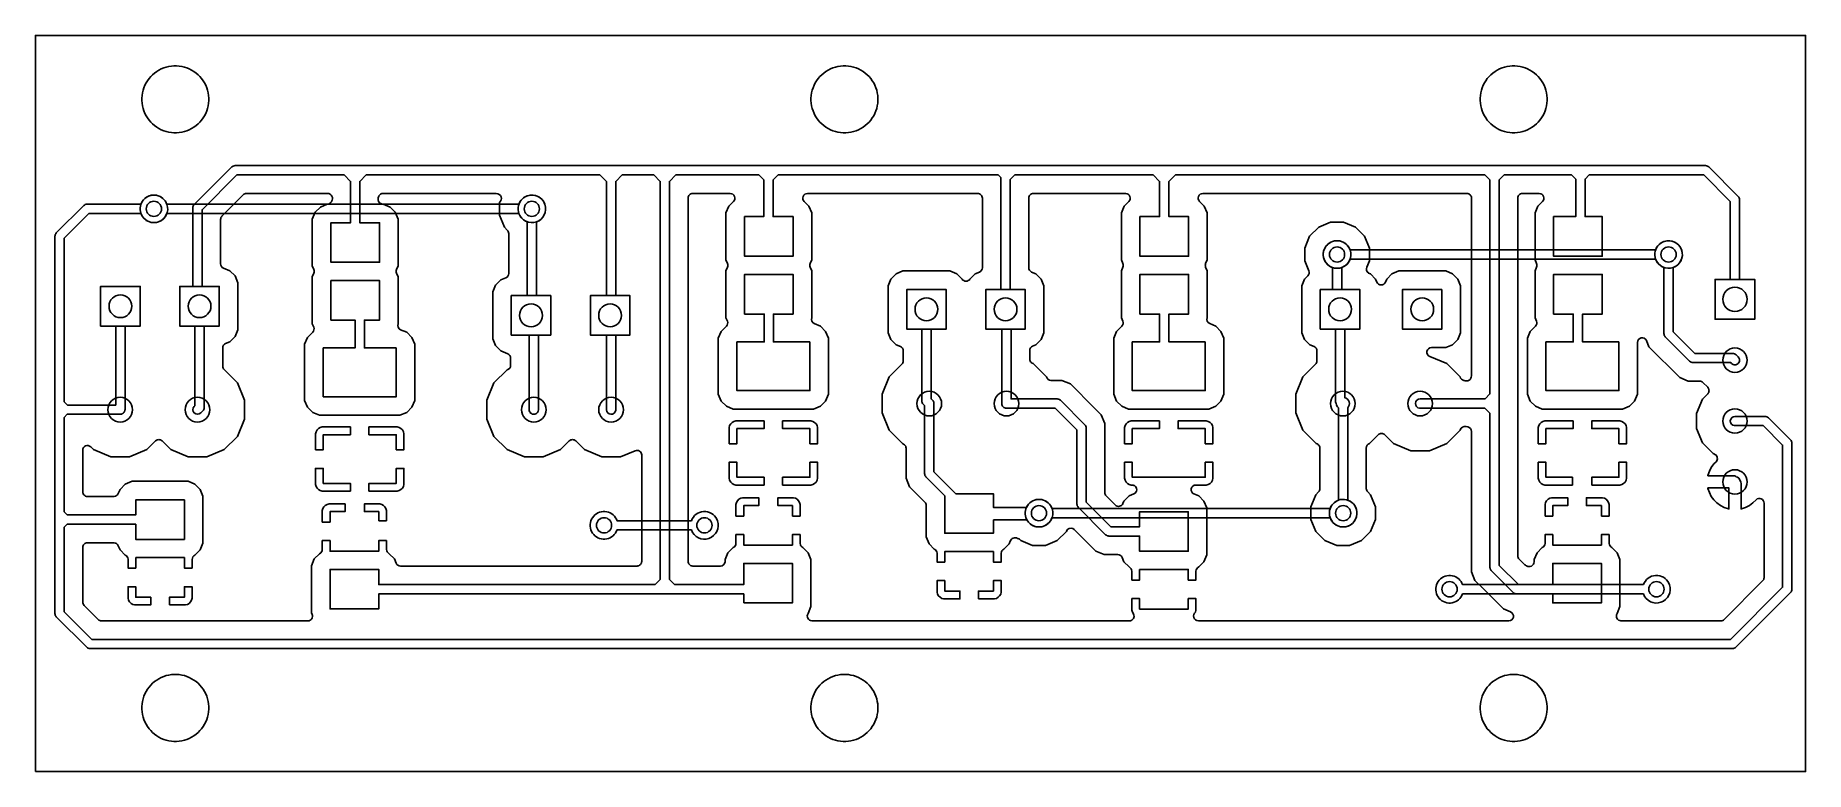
# Model space of a CAD drawing. Header units: millimetres. Extents: x -93.7 to -35.5, y -12.1 to 12.1.
import ezdxf

# ---------------------------------------------------------------- set-up
doc = ezdxf.new("R2010")
doc.units = ezdxf.units.MM

msp = doc.modelspace()

# ---------------------------------------------------------------- linework, layer by layer
at = {"layer": '16_copper'}
for points in [[(-89.711, 5.955, 0.263865), (-89.373, 6.248), (-77.8, 6.248, 0.992397), (-76.943, 6.546), (-76.966, 6.601, 0.662674), (-77.8, 6.552), (-89.373, 6.552), (-89.393, 6.601), (-89.422, 6.652), (-89.459, 6.699), (-89.501, 6.741), (-89.548, 6.778), (-89.599, 6.807), (-89.654, 6.83), (-89.711, 6.845), (-89.77, 6.853), (-89.83, 6.853), (-89.889, 6.845), (-89.946, 6.83), (-90.001, 6.807), (-90.052, 6.778), (-90.099, 6.741), (-90.141, 6.699), (-90.178, 6.652), (-90.207, 6.601), (-90.23, 6.546), (-90.245, 6.489), (-90.253, 6.43), (-90.253, 6.37), (-90.245, 6.311), (-90.23, 6.254), (-90.207, 6.199), (-90.178, 6.148), (-90.141, 6.101), (-90.099, 6.059), (-90.052, 6.022), (-90.001, 5.993), (-89.946, 5.97), (-89.889, 5.955), (-89.83, 5.947), (-89.77, 5.947)], [(-50.811, 4.455, 0.263865), (-50.473, 4.748), (-40.427, 4.748, 0.992397), (-39.57, 5.046), (-39.593, 5.101, 0.662674), (-40.427, 5.052), (-50.473, 5.052), (-50.493, 5.101), (-50.522, 5.152), (-50.559, 5.199), (-50.601, 5.241), (-50.648, 5.278), (-50.699, 5.307), (-50.754, 5.33), (-50.811, 5.345), (-50.87, 5.353), (-50.93, 5.353), (-50.989, 5.345), (-51.046, 5.33), (-51.101, 5.307), (-51.152, 5.278), (-51.199, 5.241), (-51.241, 5.199), (-51.278, 5.152), (-51.307, 5.101), (-51.33, 5.046), (-51.345, 4.989), (-51.353, 4.93), (-51.353, 4.87), (-51.345, 4.811), (-51.33, 4.754), (-51.307, 4.699), (-51.278, 4.648), (-51.241, 4.601), (-51.199, 4.559), (-51.152, 4.522), (-51.101, 4.493), (-51.046, 4.47), (-50.989, 4.455), (-50.93, 4.447), (-50.87, 4.447)], [(-60.611, -4.045, 0.263865), (-60.273, -3.752), (-51.127, -3.752, 0.992397), (-50.27, -3.454), (-50.293, -3.399, 0.662674), (-51.127, -3.448), (-60.273, -3.448), (-60.293, -3.399), (-60.322, -3.348), (-60.359, -3.301), (-60.401, -3.259), (-60.448, -3.222), (-60.499, -3.193), (-60.554, -3.17), (-60.611, -3.155), (-60.67, -3.147), (-60.73, -3.147), (-60.789, -3.155), (-60.846, -3.17), (-60.901, -3.193), (-60.952, -3.222), (-60.999, -3.259), (-61.041, -3.301), (-61.078, -3.348), (-61.107, -3.399), (-61.13, -3.454), (-61.145, -3.511), (-61.153, -3.57), (-61.153, -3.63), (-61.145, -3.689), (-61.13, -3.746), (-61.107, -3.801), (-61.078, -3.852), (-61.041, -3.899), (-60.999, -3.941), (-60.952, -3.978), (-60.901, -4.007), (-60.846, -4.03), (-60.789, -4.045), (-60.73, -4.053), (-60.67, -4.053)], [(-74.911, -4.445, 0.263865), (-74.573, -4.152), (-72.127, -4.152, 0.992397), (-71.27, -3.854), (-71.293, -3.799, 0.662674), (-72.127, -3.848), (-74.573, -3.848), (-74.593, -3.799), (-74.622, -3.748), (-74.659, -3.701), (-74.701, -3.659), (-74.748, -3.622), (-74.799, -3.593), (-74.854, -3.57), (-74.911, -3.555), (-74.97, -3.547), (-75.03, -3.547), (-75.089, -3.555), (-75.146, -3.57), (-75.201, -3.593), (-75.252, -3.622), (-75.299, -3.659), (-75.341, -3.701), (-75.378, -3.748), (-75.407, -3.799), (-75.43, -3.854), (-75.445, -3.911), (-75.453, -3.97), (-75.453, -4.03), (-75.445, -4.089), (-75.43, -4.146), (-75.407, -4.201), (-75.378, -4.252), (-75.341, -4.299), (-75.299, -4.341), (-75.252, -4.378), (-75.201, -4.407), (-75.146, -4.43), (-75.089, -4.445), (-75.03, -4.453), (-74.97, -4.453)], [(-47.111, -6.545, 0.263865), (-46.773, -6.252), (-40.827, -6.252, 0.992397), (-39.97, -5.954), (-39.993, -5.899, 0.662674), (-40.827, -5.948), (-46.773, -5.948), (-46.793, -5.899), (-46.822, -5.848), (-46.859, -5.801), (-46.901, -5.759), (-46.948, -5.722), (-46.999, -5.693), (-47.054, -5.67), (-47.111, -5.655), (-47.17, -5.647), (-47.23, -5.647), (-47.289, -5.655), (-47.346, -5.67), (-47.401, -5.693), (-47.452, -5.722), (-47.499, -5.759), (-47.541, -5.801), (-47.578, -5.848), (-47.607, -5.899), (-47.63, -5.954), (-47.645, -6.011), (-47.653, -6.07), (-47.653, -6.13), (-47.645, -6.189), (-47.63, -6.246), (-47.607, -6.301), (-47.578, -6.352), (-47.541, -6.399), (-47.499, -6.441), (-47.452, -6.478), (-47.401, -6.507), (-47.346, -6.53), (-47.289, -6.545), (-47.23, -6.553), (-47.17, -6.553)]]:
    msp.add_lwpolyline(points, format="xyb", close=True, dxfattribs=at)
for points in [[(-37.165, 4.082), (-38.473, 4.082), (-38.473, 2.774), (-37.165, 2.774)], [(-90.25, 3.85), (-91.55, 3.85), (-91.55, 2.55), (-90.25, 2.55)], [(-87.65, 3.85), (-88.95, 3.85), (-88.95, 2.55), (-87.65, 2.55)], [(-76.75, 3.55), (-78.05, 3.55), (-78.05, 2.25), (-76.75, 2.25)], [(-74.15, 3.55), (-75.45, 3.55), (-75.45, 2.25), (-74.15, 2.25)], [(-63.75, 3.75), (-65.05, 3.75), (-65.05, 2.45), (-63.75, 2.45)], [(-61.15, 3.75), (-62.45, 3.75), (-62.45, 2.45), (-61.15, 2.45)], [(-50.15, 3.75), (-51.45, 3.75), (-51.45, 2.45), (-50.15, 2.45)], [(-47.45, 3.75), (-48.75, 3.75), (-48.75, 2.45), (-47.45, 2.45)]]:
    msp.add_lwpolyline(points, close=True, dxfattribs=at)
at = {"layer": '1_copper'}
for points in [[(-70.408, -6.549), (-68.808, -6.549), (-68.808, -5.249), (-70.408, -5.249), (-70.408, -5.946), (-72.68, -5.946), (-72.848, -5.779), (-72.848, 7.303), (-72.635, 7.516), (-69.913, 7.516), (-69.748, 7.351), (-69.748, 6.144), (-70.382, 6.144), (-70.382, 4.844), (-68.782, 4.844), (-68.782, 6.144), (-69.444, 6.144), (-69.444, 7.351), (-69.279, 7.516), (-62.039, 7.516), (-61.952, 7.429), (-61.952, 7.428), (-61.952, 3.75), (-62.45, 3.75), (-62.45, 2.45), (-61.92, 2.45), (-61.92, 0.001, 0.414214), (-61.768, -0.151), (-60.164, -0.151), (-59.452, -0.863), (-59.452, -3.3, 0.198912), (-59.408, -3.408), (-58.508, -4.308, 0.198912), (-58.4, -4.352), (-57.392, -4.352), (-57.392, -4.851), (-55.792, -4.851), (-55.792, -3.551), (-57.392, -3.551), (-57.392, -4.048), (-58.337, -4.048), (-59.148, -3.237), (-59.148, -0.8, 0.198912), (-59.192, -0.692), (-59.993, 0.109, 0.198912), (-60.101, 0.153), (-61.616, 0.153), (-61.616, 2.45), (-61.15, 2.45), (-61.15, 3.75), (-61.648, 3.75), (-61.648, 7.365), (-61.497, 7.516), (-56.947, 7.516), (-56.734, 7.303), (-56.734, 6.144), (-57.382, 6.144), (-57.382, 4.844), (-55.782, 4.844), (-55.782, 6.144), (-56.43, 6.144), (-56.43, 7.303), (-56.217, 7.516), (-46.037, 7.516), (-45.872, 7.351), (-45.872, 0.317), (-46.036, 0.153), (-48.168, 0.153, 0.949951), (-48.184, -0.151), (-48.168, -0.151), (-46.038, -0.151), (-45.872, -0.317), (-45.872, -5.38, 0.198912), (-45.828, -5.488), (-45.108, -6.208, 0.198912), (-45, -6.252), (-43.808, -6.252), (-43.808, -6.549), (-42.208, -6.549), (-42.208, -5.249), (-43.808, -5.249), (-43.808, -5.948), (-44.937, -5.948), (-45.568, -5.317), (-45.568, 7.351), (-45.403, 7.516), (-43.191, 7.516), (-43.052, 7.377), (-43.052, 6.144), (-43.782, 6.144), (-43.782, 4.844), (-42.182, 4.844), (-42.182, 6.144), (-42.748, 6.144), (-42.748, 7.377), (-42.609, 7.516), (-38.846, 7.516), (-37.971, 6.641), (-37.971, 4.082), (-38.473, 4.082), (-38.473, 2.774), (-37.165, 2.774), (-37.165, 4.082), (-37.667, 4.082), (-37.667, 6.704, 0.198912), (-37.711, 6.812), (-38.675, 7.776, 0.198912), (-38.783, 7.82), (-87.132, 7.82, 0.198912), (-87.24, 7.776), (-88.476, 6.54, 0.198912), (-88.52, 6.432), (-88.52, 3.85), (-88.95, 3.85), (-88.95, 2.55), (-88.452, 2.55), (-88.452, -0.068), (-88.476, -0.091, 1), (-88.26, -0.307), (-88.192, -0.239, 0.198912), (-88.148, -0.131), (-88.148, 2.55), (-87.65, 2.55), (-87.65, 3.85), (-88.216, 3.85), (-88.216, 6.369), (-87.069, 7.516), (-83.547, 7.516), (-83.334, 7.303), (-83.334, 5.944), (-83.982, 5.944), (-83.982, 4.644), (-82.382, 4.644), (-82.382, 5.944), (-83.03, 5.944), (-83.03, 7.303), (-82.817, 7.516), (-75.133, 7.516), (-74.92, 7.303), (-74.92, 3.55), (-75.45, 3.55), (-75.45, 2.25), (-74.92, 2.25), (-74.92, -0.199, 0.949951), (-74.616, -0.215), (-74.616, -0.199), (-74.616, 2.25), (-74.15, 2.25), (-74.15, 3.55), (-74.616, 3.55), (-74.616, 7.303), (-74.403, 7.516), (-73.365, 7.516), (-73.152, 7.303), (-73.152, -5.779), (-73.32, -5.946), (-82.408, -5.946), (-82.408, -5.449), (-84.008, -5.449), (-84.008, -6.749), (-82.408, -6.749), (-82.408, -6.251), (-70.408, -6.251)], [(-90.789, -0.294, 0.182914), (-90.748, -0.191), (-90.748, 2.55), (-90.25, 2.55), (-90.25, 3.85), (-91.55, 3.85), (-91.55, 2.55), (-91.052, 2.55), (-91.052, -0.048), (-92.637, -0.048), (-92.748, 0.063), (-92.748, 5.437), (-91.937, 6.248), (-90.227, 6.248, 0.992397), (-89.37, 6.546), (-89.393, 6.601, 0.662674), (-90.227, 6.552), (-92, 6.552, 0.198912), (-92.108, 6.508), (-93.008, 5.608, 0.198912), (-93.052, 5.5), (-93.052, -6.9, 0.198912), (-93.008, -7.008), (-92.008, -8.008, 0.198912), (-91.9, -8.052), (-37.9, -8.052, 0.198912), (-37.792, -8.008), (-35.992, -6.208, 0.198912), (-35.948, -6.1), (-35.948, -1.3, 0.198912), (-35.992, -1.192), (-36.72, -0.464, 0.198912), (-36.828, -0.42), (-37.819, -0.42, 0.949951), (-37.835, -0.724), (-37.819, -0.724), (-36.891, -0.724), (-36.252, -1.363), (-36.252, -6.037), (-37.963, -7.748), (-91.837, -7.748), (-92.748, -6.837), (-92.748, -4.065), (-92.647, -3.964), (-90.396, -3.964), (-90.396, -4.462), (-88.796, -4.462), (-88.796, -3.162), (-90.396, -3.162), (-90.396, -3.66), (-92.647, -3.66), (-92.748, -3.559), (-92.748, -0.453), (-92.647, -0.352), (-90.909, -0.352), (-90.903, -0.352), (-90.898, -0.352), (-90.888, -0.35), (-90.878, -0.349), (-90.873, -0.348), (-90.867, -0.347), (-90.858, -0.343), (-90.849, -0.34), (-90.844, -0.337), (-90.839, -0.335), (-90.83, -0.33), (-90.822, -0.325), (-90.818, -0.321), (-90.813, -0.318), (-90.801, -0.308), (-90.792, -0.299)], [(-90.396, -5.062), (-90.396, -5.407), (-90.65, -5.407), (-90.65, -5.118), (-90.65, -5.114, 0.258314), (-90.741, -4.979), (-90.913, -4.807), (-90.97, -4.668, 0.303351), (-91.111, -4.574), (-91.986, -4.574, 0.414214), (-92.138, -4.726), (-92.138, -6.521, 0.198912), (-92.093, -6.629), (-91.629, -7.093, 0.198912), (-91.521, -7.138), (-84.735, -7.138, 0.534521), (-84.594, -6.927), (-84.618, -6.87), (-84.618, -5.327), (-84.525, -5.103), (-84.353, -4.931, 0.296251), (-84.262, -4.792), (-84.262, -4.503), (-84.008, -4.503), (-84.008, -4.849), (-82.408, -4.849), (-82.408, -4.503), (-82.154, -4.503), (-82.154, -4.792), (-82.154, -4.797, 0.258293), (-82.063, -4.931), (-81.891, -5.103), (-81.834, -5.243, 0.303351), (-81.693, -5.337), (-73.914, -5.337, 0.414214), (-73.762, -5.184), (-73.762, -1.687, 0.534512), (-73.973, -1.547), (-74.46, -1.748), (-75.076, -1.748), (-75.646, -1.513), (-75.93, -1.228, 0.414214), (-76.146, -1.228), (-76.43, -1.513), (-77, -1.748), (-77.616, -1.748), (-78.186, -1.513), (-78.622, -1.077), (-78.857, -0.507), (-78.857, 0.109), (-78.622, 0.679), (-78.186, 1.115, 0.34539), (-78.07, 1.264), (-78.07, 1.497, 0.303351), (-78.164, 1.637), (-78.395, 1.733), (-78.567, 1.905), (-78.66, 2.129), (-78.66, 3.671), (-78.567, 3.895), (-78.395, 4.067), (-78.229, 4.136, 0.303346), (-78.135, 4.276), (-78.135, 5.596, 0.198916), (-78.18, 5.704), (-78.274, 5.798), (-78.436, 6.189), (-78.436, 6.611, 0.721777), (-78.542, 6.906), (-82.268, 6.906, 0.27218), (-82.401, 6.828), (-82.405, 6.817, 0.404347), (-82.367, 6.591), (-82.357, 6.584, 0.153332), (-82.261, 6.554), (-82.037, 6.461), (-81.865, 6.29), (-81.772, 6.066), (-81.772, 4.523), (-81.822, 4.403, 0.198914), (-81.822, 4.286), (-81.772, 4.166), (-81.772, 2.622, 0.404791), (-81.688, 2.428), (-81.488, 2.345), (-81.316, 2.173), (-81.224, 1.949), (-81.224, 0.107), (-81.316, -0.117), (-81.488, -0.289), (-81.712, -0.382), (-84.354, -0.382), (-84.579, -0.289), (-84.75, -0.117), (-84.843, 0.107), (-84.843, 1.949), (-84.75, 2.173), (-84.578, 2.345, 0.303348), (-84.545, 2.511), (-84.592, 2.623), (-84.592, 4.166), (-84.542, 4.286, 0.198914), (-84.542, 4.403), (-84.592, 4.523), (-84.592, 6.066), (-84.499, 6.29), (-84.327, 6.461), (-84.103, 6.554, 0.284295), (-83.963, 6.632), (-83.959, 6.643, 0.629535), (-84.096, 6.906), (-86.753, 6.906, 0.198912), (-86.861, 6.861), (-87.561, 6.161, 0.198912), (-87.606, 6.053), (-87.606, 4.593, 0.303351), (-87.512, 4.453), (-87.305, 4.367), (-87.133, 4.195), (-87.04, 3.971), (-87.04, 2.429), (-87.133, 2.205), (-87.305, 2.033), (-87.444, 1.976, 0.303351), (-87.538, 1.835), (-87.538, 1.225, 0.198912), (-87.493, 1.118), (-87.054, 0.679), (-86.819, 0.109), (-86.819, -0.507), (-87.054, -1.077), (-87.49, -1.513), (-88.06, -1.748), (-88.676, -1.748), (-89.246, -1.513), (-89.53, -1.228, 0.414214), (-89.746, -1.228), (-90.03, -1.513), (-90.6, -1.748), (-91.216, -1.748), (-91.786, -1.513), (-91.878, -1.42, 0.668184), (-92.138, -1.528), (-92.138, -2.898, 0.414214), (-91.986, -3.05), (-91.111, -3.05, 0.303351), (-90.97, -2.956), (-90.913, -2.817), (-90.741, -2.645), (-90.517, -2.552), (-88.675, -2.552), (-88.451, -2.645), (-88.279, -2.817), (-88.186, -3.041), (-88.186, -4.583), (-88.279, -4.807), (-88.451, -4.98, 0.296243), (-88.542, -5.118), (-88.542, -5.407), (-88.796, -5.407), (-88.796, -5.062)], [(-77.27, -0.347, 0.342029), (-77.156, -0.199), (-77.156, 2.25), (-76.75, 2.25), (-76.75, 3.55), (-77.221, 3.55), (-77.221, 5.973, 0.992397), (-77.519, 6.83), (-77.574, 6.807, 0.662674), (-77.525, 5.973), (-77.525, 3.55), (-78.05, 3.55), (-78.05, 2.25), (-77.46, 2.25), (-77.46, -0.199), (-77.457, -0.23), (-77.448, -0.259), (-77.433, -0.286), (-77.413, -0.309), (-77.389, -0.328), (-77.361, -0.342), (-77.331, -0.35), (-77.3, -0.351)], [(-57.392, -5.451), (-57.392, -5.797), (-57.646, -5.797), (-57.646, -5.508), (-57.646, -5.503, 0.258298), (-57.737, -5.369), (-57.909, -5.197), (-57.967, -5.056, 0.303351), (-58.108, -4.962), (-58.552, -4.962), (-58.832, -4.846), (-59.067, -4.61), (-59.543, -4.135, 0.401264), (-59.753, -4.13), (-59.761, -4.137, 0.109811), (-59.799, -4.202), (-60.098, -4.501), (-60.489, -4.663), (-60.911, -4.663), (-61.302, -4.501, 0.19363), (-61.396, -4.432), (-61.405, -4.43, 0.470454), (-61.643, -4.519), (-61.679, -4.607), (-61.851, -4.78, 0.296246), (-61.942, -4.918), (-61.942, -5.207), (-62.196, -5.207), (-62.196, -4.862), (-63.796, -4.862), (-63.796, -5.207), (-64.05, -5.207), (-64.05, -4.918), (-64.05, -4.914, 0.258305), (-64.141, -4.779), (-64.313, -4.607), (-64.406, -4.383), (-64.406, -3.343, 0.198912), (-64.45, -3.235), (-64.954, -2.732), (-65.07, -2.452), (-65.07, -1.462, 0.205414), (-65.117, -1.352), (-65.121, -1.349, 0.107985), (-65.186, -1.313), (-65.622, -0.877), (-65.857, -0.307), (-65.857, 0.309), (-65.622, 0.879), (-65.207, 1.294, 0.198912), (-65.162, 1.401), (-65.162, 1.735, 0.303351), (-65.256, 1.876), (-65.395, 1.933), (-65.567, 2.105), (-65.66, 2.329), (-65.66, 3.871), (-65.567, 4.095), (-65.395, 4.267), (-65.171, 4.36), (-63.629, 4.36), (-63.405, 4.267), (-63.228, 4.09, 0.513543), (-62.972, 4.09), (-62.795, 4.267), (-62.656, 4.324, 0.303351), (-62.562, 4.465), (-62.562, 6.754, 0.414214), (-62.714, 6.906), (-68.314, 6.906, 0.668179), (-68.421, 6.646), (-68.265, 6.49), (-68.172, 6.266), (-68.172, 4.723), (-68.222, 4.603, 0.198914), (-68.222, 4.486), (-68.172, 4.366), (-68.172, 2.822, 0.404804), (-68.088, 2.628), (-67.888, 2.545), (-67.716, 2.373), (-67.624, 2.149), (-67.624, 0.307), (-67.716, 0.083), (-67.888, -0.089), (-68.112, -0.182), (-70.754, -0.182), (-70.979, -0.089), (-71.15, 0.083), (-71.243, 0.307), (-71.243, 2.149), (-71.15, 2.373), (-70.978, 2.545, 0.30335), (-70.945, 2.711), (-70.992, 2.823), (-70.992, 4.366), (-70.942, 4.486, 0.198914), (-70.942, 4.603), (-70.992, 4.723), (-70.992, 6.266), (-70.899, 6.49), (-70.743, 6.646, 0.668179), (-70.85, 6.906), (-72.086, 6.906, 0.414214), (-72.238, 6.754), (-72.238, -5.184, 0.414214), (-72.086, -5.337), (-71.17, -5.337, 0.384459), (-71.019, -5.2), (-71.018, -5.184), (-71.018, -5.127), (-70.925, -4.903), (-70.753, -4.731, 0.296251), (-70.662, -4.592), (-70.662, -4.303), (-70.408, -4.303), (-70.408, -4.649), (-68.808, -4.649), (-68.808, -4.303), (-68.554, -4.303), (-68.554, -4.592), (-68.554, -4.597, 0.258293), (-68.463, -4.731), (-68.291, -4.903), (-68.199, -5.127), (-68.199, -6.67), (-68.294, -6.901, 0.570908), (-68.168, -7.138), (-57.726, -7.138, 0.559292), (-57.59, -6.917), (-57.594, -6.909), (-57.628, -6.849), (-57.646, -6.785), (-57.646, -6.406), (-57.392, -6.406), (-57.392, -6.751), (-55.792, -6.751), (-55.792, -6.406), (-55.538, -6.406), (-55.538, -6.785), (-55.555, -6.849, 0.72945), (-55.458, -7.138), (-45.251, -7.138, 0.820685), (-45.193, -6.845), (-45.432, -6.746), (-46.13, -6.047), (-46.13, -6.047), (-46.366, -5.812), (-46.482, -5.532), (-46.482, -0.913, 0.348644), (-46.6, -0.766), (-46.611, -0.763, 0.355421), (-46.815, -0.808), (-46.818, -0.812, 0.107985), (-46.854, -0.877), (-47.29, -1.313), (-47.86, -1.548), (-48.476, -1.548), (-49.046, -1.313), (-49.33, -1.028, 0.414214), (-49.546, -1.028), (-49.83, -1.313, 0.329813), (-49.938, -1.459), (-49.938, -2.796, 0.198912), (-49.893, -2.904), (-49.799, -2.998), (-49.637, -3.389), (-49.637, -3.811), (-49.799, -4.202), (-50.098, -4.501), (-50.489, -4.663), (-50.911, -4.663), (-51.302, -4.501), (-51.601, -4.202), (-51.763, -3.811), (-51.763, -3.389), (-51.601, -2.998), (-51.507, -2.904, 0.198912), (-51.462, -2.796), (-51.462, -1.466, 0.221748), (-51.516, -1.349), (-51.525, -1.343, 0.097453), (-51.586, -1.313), (-52.022, -0.877), (-52.257, -0.307), (-52.257, 0.309), (-52.022, 0.879), (-51.607, 1.294, 0.198912), (-51.562, 1.401), (-51.562, 1.735, 0.303351), (-51.656, 1.876), (-51.795, 1.933), (-51.967, 2.105), (-52.06, 2.329), (-52.06, 3.871), (-51.967, 4.095), (-51.862, 4.2, 0.303348), (-51.829, 4.366), (-51.963, 4.689), (-51.963, 5.111), (-51.801, 5.502), (-51.502, 5.801), (-51.111, 5.963), (-50.689, 5.963), (-50.298, 5.801), (-49.999, 5.502), (-49.837, 5.111), (-49.837, 4.689), (-49.923, 4.481, 0.348652), (-49.871, 4.299), (-49.861, 4.292, 0.088879), (-49.805, 4.267), (-49.633, 4.095), (-49.591, 3.993, 0.668183), (-49.309, 3.993), (-49.267, 4.095), (-49.095, 4.267), (-48.871, 4.36), (-47.329, 4.36), (-47.105, 4.267), (-46.933, 4.095), (-46.84, 3.871), (-46.84, 2.329), (-46.933, 2.105), (-47.105, 1.933), (-47.329, 1.84), (-47.794, 1.84, 0.820677), (-47.852, 1.547), (-47.29, 1.315), (-46.854, 0.879, 0.299804), (-46.73, 0.765), (-46.725, 0.765, 0.583365), (-46.482, 0.915), (-46.482, 6.754, 0.414214), (-46.634, 6.906), (-55.314, 6.906, 0.668179), (-55.421, 6.646), (-55.265, 6.49), (-55.172, 6.266), (-55.172, 4.723), (-55.222, 4.603, 0.198914), (-55.222, 4.486), (-55.172, 4.366), (-55.172, 2.822, 0.404791), (-55.088, 2.628), (-54.888, 2.545), (-54.716, 2.373), (-54.624, 2.149), (-54.624, 0.307), (-54.716, 0.083), (-54.888, -0.089), (-55.112, -0.182), (-57.754, -0.182), (-57.979, -0.089), (-58.15, 0.083), (-58.243, 0.307), (-58.243, 2.149), (-58.15, 2.373), (-57.978, 2.545, 0.30335), (-57.945, 2.711), (-57.992, 2.823), (-57.992, 4.366), (-57.942, 4.486, 0.198914), (-57.942, 4.603), (-57.992, 4.723), (-57.992, 6.266), (-57.899, 6.49), (-57.743, 6.646, 0.668179), (-57.85, 6.906), (-60.886, 6.906, 0.414214), (-61.038, 6.754), (-61.038, 4.465, 0.303351), (-60.944, 4.324), (-60.805, 4.267), (-60.633, 4.095), (-60.54, 3.871), (-60.54, 2.329), (-60.633, 2.105), (-60.805, 1.933), (-60.912, 1.889, 0.303346), (-61.006, 1.748), (-61.006, 1.464, 0.205414), (-60.959, 1.354), (-60.955, 1.351, 0.107985), (-60.89, 1.315), (-60.454, 0.879, 0.34539), (-60.305, 0.763), (-59.949, 0.763), (-59.669, 0.647), (-58.89, -0.133), (-58.89, -0.133), (-58.654, -0.368), (-58.538, -0.648), (-58.538, -2.921, 0.198912), (-58.493, -3.029), (-58.189, -3.333, 0.534516), (-57.941, -3.284), (-57.909, -3.206), (-57.737, -3.035), (-57.579, -2.969), (-57.578, -2.969), (-57.577, -2.968, 0.622978), (-57.563, -2.695), (-57.577, -2.689, 0.089593), (-57.638, -2.676), (-57.667, -2.676), (-57.731, -2.659), (-57.789, -2.625), (-57.836, -2.578), (-57.87, -2.52), (-57.887, -2.455), (-57.887, -1.927), (-57.633, -1.927), (-57.633, -2.422), (-55.233, -2.422), (-55.233, -1.927), (-54.979, -1.927), (-54.979, -2.455), (-54.997, -2.52), (-55.03, -2.578), (-55.077, -2.625), (-55.135, -2.659), (-55.2, -2.676), (-55.546, -2.676, 0.820685), (-55.604, -2.969), (-55.446, -3.035), (-55.275, -3.206), (-55.182, -3.43), (-55.182, -4.973), (-55.275, -5.197), (-55.447, -5.369, 0.296246), (-55.538, -5.508), (-55.538, -5.797), (-55.792, -5.797), (-55.792, -5.451)], [(-38.273, -7.137, 0.189183), (-38.171, -7.093), (-36.907, -5.829, 0.198912), (-36.862, -5.721), (-36.862, -3.267, 0.668184), (-37.122, -3.159), (-37.227, -3.265), (-37.343, -3.349), (-37.47, -3.413), (-37.606, -3.458), (-37.619, -3.46), (-37.619, -2.62, 0.133705), (-37.641, -2.543), (-37.646, -2.533, 0.282839), (-37.777, -2.402), (-37.786, -2.395, 0.140361), (-37.867, -2.372), (-38.707, -2.372), (-38.705, -2.359), (-38.66, -2.223), (-38.596, -2.096), (-38.512, -1.98), (-38.441, -1.91, 0.501971), (-38.477, -1.668), (-38.491, -1.662), (-38.535, -1.643), (-38.89, -1.288), (-39.083, -0.823), (-39.083, -0.321), (-38.89, 0.144), (-38.714, 0.32, 0.414214), (-38.714, 0.536), (-38.871, 0.693, 0.198912), (-38.979, 0.738), (-39.352, 0.738), (-39.632, 0.854), (-40.646, 1.868), (-40.73, 2.072, 0.820685), (-41.024, 2.014), (-41.024, 0.307), (-41.116, 0.083), (-41.288, -0.089), (-41.512, -0.182), (-44.154, -0.182), (-44.379, -0.089), (-44.55, 0.083), (-44.643, 0.307), (-44.643, 2.149), (-44.55, 2.373), (-44.378, 2.545, 0.30335), (-44.345, 2.711), (-44.392, 2.823), (-44.392, 4.366), (-44.342, 4.486, 0.198914), (-44.342, 4.603), (-44.392, 4.723), (-44.392, 6.266), (-44.299, 6.49), (-44.143, 6.646, 0.668179), (-44.25, 6.906), (-44.806, 6.906, 0.414214), (-44.958, 6.754), (-44.958, -5.001, 0.198912), (-44.913, -5.109), (-44.729, -5.293, 0.101649), (-44.678, -5.327), (-44.672, -5.329, 0.575185), (-44.419, -5.201), (-44.418, -5.186), (-44.418, -5.127), (-44.325, -4.903), (-44.153, -4.731, 0.296249), (-44.062, -4.592), (-44.062, -4.303), (-43.808, -4.303), (-43.808, -4.649), (-42.208, -4.649), (-42.208, -4.303), (-41.954, -4.303), (-41.954, -4.592), (-41.954, -4.597, 0.258293), (-41.863, -4.731), (-41.691, -4.903), (-41.599, -5.127), (-41.599, -6.67), (-41.694, -6.901, 0.570908), (-41.568, -7.138), (-38.279, -7.138)], [(-50.611, -4.045, 0.761284), (-50.548, -3.173), (-50.548, -0.14, 0.557754), (-50.648, 0.194), (-50.648, 2.45), (-50.15, 2.45), (-50.15, 3.75), (-50.748, 3.75), (-50.748, 4.473, 0.992397), (-51.046, 5.33), (-51.101, 5.307, 0.662674), (-51.052, 4.473), (-51.052, 3.75), (-51.45, 3.75), (-51.45, 2.45), (-50.952, 2.45), (-50.952, 0.093, 0.111132), (-50.937, 0.028), (-50.935, 0.023), (-50.93, 0.014), (-50.925, 0.006, 0.198008), (-50.852, -0.142), (-50.852, -3.173), (-50.901, -3.193), (-50.952, -3.222), (-50.999, -3.259), (-51.041, -3.301), (-51.078, -3.348), (-51.107, -3.399), (-51.13, -3.454), (-51.145, -3.511), (-51.153, -3.57), (-51.153, -3.63), (-51.145, -3.689), (-51.13, -3.746), (-51.107, -3.801), (-51.078, -3.852), (-51.041, -3.899), (-50.999, -3.941), (-50.952, -3.978), (-50.901, -4.007), (-50.846, -4.03), (-50.789, -4.045), (-50.73, -4.053), (-50.67, -4.053)], [(-37.785, 1.28, 0.588813), (-37.711, 1.536), (-37.783, 1.608, 0.198912), (-37.891, 1.652), (-39.137, 1.652), (-39.848, 2.363), (-39.848, 4.473, 0.992397), (-40.146, 5.33), (-40.201, 5.307, 0.662674), (-40.152, 4.473), (-40.152, 2.3, 0.198912), (-40.108, 2.192), (-39.308, 1.392, 0.198912), (-39.2, 1.348), (-37.954, 1.348), (-37.927, 1.32), (-37.903, 1.301), (-37.876, 1.286), (-37.846, 1.278), (-37.815, 1.276)], [(-62.196, -3.815), (-61.099, -3.815, 0.981958), (-60.293, -3.399), (-60.322, -3.348, 0.585055), (-61.111, -3.409), (-62.196, -3.409), (-62.196, -2.962), (-63.43, -2.962), (-64.156, -2.237), (-64.156, 0.001, 0.309197), (-64.248, 0.156), (-64.248, 2.45), (-63.75, 2.45), (-63.75, 3.75), (-65.05, 3.75), (-65.05, 2.45), (-64.552, 2.45), (-64.552, 0.093, 0.198912), (-64.508, -0.015), (-64.46, -0.062), (-64.46, -2.3, 0.198912), (-64.416, -2.408), (-63.796, -3.028), (-63.796, -4.262), (-62.196, -4.262)]]:
    msp.add_lwpolyline(points, format="xyb", close=True, dxfattribs=at)
for points in [[(-68.233, 2.028), (-69.43, 2.028), (-69.43, 2.944), (-68.782, 2.944), (-68.782, 4.244), (-70.382, 4.244), (-70.382, 2.944), (-69.734, 2.944), (-69.734, 2.028), (-70.633, 2.028), (-70.633, 0.428), (-68.233, 0.428)], [(-55.233, 2.028), (-56.43, 2.028), (-56.43, 2.944), (-55.782, 2.944), (-55.782, 4.244), (-57.382, 4.244), (-57.382, 2.944), (-56.734, 2.944), (-56.734, 2.028), (-57.633, 2.028), (-57.633, 0.428), (-55.233, 0.428)], [(-41.633, 2.028), (-42.83, 2.028), (-42.83, 2.944), (-42.182, 2.944), (-42.182, 4.244), (-43.782, 4.244), (-43.782, 2.944), (-43.134, 2.944), (-43.134, 2.028), (-44.033, 2.028), (-44.033, 0.428), (-41.633, 0.428)], [(-81.833, 1.828), (-82.881, 1.828), (-82.881, 2.744), (-82.382, 2.744), (-82.382, 4.044), (-83.982, 4.044), (-83.982, 2.744), (-83.186, 2.744), (-83.186, 1.828), (-84.233, 1.828), (-84.233, 0.228), (-81.833, 0.228)], [(-47.45, 3.75), (-48.75, 3.75), (-48.75, 2.45), (-47.45, 2.45)], [(-70.887, -1.317), (-70.887, -0.789), (-70.87, -0.724), (-70.836, -0.666), (-70.789, -0.619), (-70.731, -0.585), (-70.667, -0.568), (-69.738, -0.568), (-69.738, -0.822), (-70.633, -0.822), (-70.633, -1.317)], [(-68.233, -1.317), (-68.233, -0.822), (-69.128, -0.822), (-69.128, -0.568), (-68.2, -0.568), (-68.135, -0.585), (-68.077, -0.619), (-68.03, -0.666), (-67.997, -0.724), (-67.979, -0.789), (-67.979, -1.317)], [(-57.887, -1.317), (-57.887, -0.789), (-57.87, -0.724), (-57.836, -0.666), (-57.789, -0.619), (-57.731, -0.585), (-57.667, -0.568), (-56.738, -0.568), (-56.738, -0.822), (-57.633, -0.822), (-57.633, -1.317)], [(-55.233, -1.317), (-55.233, -0.822), (-56.128, -0.822), (-56.128, -0.568), (-55.2, -0.568), (-55.135, -0.585), (-55.077, -0.619), (-55.03, -0.666), (-54.997, -0.724), (-54.979, -0.789), (-54.979, -1.317)], [(-44.287, -1.317), (-44.287, -0.789), (-44.27, -0.724), (-44.236, -0.666), (-44.189, -0.619), (-44.131, -0.585), (-44.067, -0.568), (-43.138, -0.568), (-43.138, -0.822), (-44.033, -0.822), (-44.033, -1.317)], [(-41.633, -1.317), (-41.633, -0.822), (-42.528, -0.822), (-42.528, -0.568), (-41.6, -0.568), (-41.535, -0.585), (-41.477, -0.619), (-41.43, -0.666), (-41.397, -0.724), (-41.379, -0.789), (-41.379, -1.317)], [(-84.487, -1.517), (-84.487, -0.989), (-84.47, -0.924), (-84.436, -0.866), (-84.389, -0.819), (-84.331, -0.785), (-84.267, -0.768), (-83.338, -0.768), (-83.338, -1.022), (-84.233, -1.022), (-84.233, -1.517)], [(-81.833, -1.517), (-81.833, -1.022), (-82.728, -1.022), (-82.728, -0.768), (-81.8, -0.768), (-81.735, -0.785), (-81.677, -0.819), (-81.63, -0.866), (-81.597, -0.924), (-81.579, -0.989), (-81.579, -1.517)], [(-84.267, -2.876), (-84.331, -2.859), (-84.389, -2.825), (-84.436, -2.778), (-84.47, -2.72), (-84.487, -2.655), (-84.487, -2.127), (-84.233, -2.127), (-84.233, -2.622), (-83.338, -2.622), (-83.338, -2.876)], [(-82.728, -2.876), (-82.728, -2.622), (-81.833, -2.622), (-81.833, -2.127), (-81.579, -2.127), (-81.579, -2.655), (-81.597, -2.72), (-81.63, -2.778), (-81.677, -2.825), (-81.735, -2.859), (-81.8, -2.876)], [(-70.667, -2.676), (-70.731, -2.659), (-70.789, -2.625), (-70.836, -2.578), (-70.87, -2.52), (-70.887, -2.455), (-70.887, -1.927), (-70.633, -1.927), (-70.633, -2.422), (-69.738, -2.422), (-69.738, -2.676)], [(-69.128, -2.676), (-69.128, -2.422), (-68.233, -2.422), (-68.233, -1.927), (-67.979, -1.927), (-67.979, -2.455), (-67.997, -2.52), (-68.03, -2.578), (-68.077, -2.625), (-68.135, -2.659), (-68.2, -2.676)], [(-44.067, -2.676), (-44.131, -2.659), (-44.189, -2.625), (-44.236, -2.578), (-44.27, -2.52), (-44.287, -2.455), (-44.287, -1.927), (-44.033, -1.927), (-44.033, -2.422), (-43.161, -2.422), (-43.161, -2.676)], [(-42.528, -2.676), (-42.528, -2.422), (-41.633, -2.422), (-41.633, -1.927), (-41.379, -1.927), (-41.379, -2.455), (-41.397, -2.52), (-41.43, -2.578), (-41.477, -2.625), (-41.535, -2.659), (-41.6, -2.676)], [(-38.032, -3.458), (-38.168, -3.413), (-38.295, -3.349), (-38.411, -3.265), (-38.512, -3.164), (-38.596, -3.048), (-38.66, -2.921), (-38.705, -2.785), (-38.707, -2.772), (-38.019, -2.772), (-38.019, -3.46)], [(-84.262, -3.894), (-84.262, -3.515), (-84.245, -3.451), (-84.211, -3.393), (-84.164, -3.345), (-84.106, -3.312), (-84.042, -3.295), (-83.513, -3.295), (-83.513, -3.549), (-84.008, -3.549), (-84.008, -3.894)], [(-82.408, -3.848), (-82.408, -3.549), (-82.881, -3.549), (-82.881, -3.295), (-82.375, -3.295), (-82.31, -3.312), (-82.252, -3.345), (-82.205, -3.393), (-82.172, -3.451), (-82.154, -3.515), (-82.154, -3.848)], [(-70.662, -3.694), (-70.662, -3.315), (-70.645, -3.251), (-70.611, -3.193), (-70.564, -3.145), (-70.506, -3.112), (-70.442, -3.095), (-69.913, -3.095), (-69.913, -3.349), (-70.408, -3.349), (-70.408, -3.694)], [(-68.808, -3.694), (-68.808, -3.349), (-69.281, -3.349), (-69.281, -3.095), (-68.775, -3.095), (-68.71, -3.112), (-68.652, -3.145), (-68.605, -3.193), (-68.572, -3.251), (-68.554, -3.315), (-68.554, -3.694)], [(-44.062, -3.694), (-44.062, -3.315), (-44.045, -3.251), (-44.011, -3.193), (-43.964, -3.145), (-43.906, -3.112), (-43.842, -3.095), (-43.313, -3.095), (-43.313, -3.349), (-43.808, -3.349), (-43.808, -3.694)], [(-42.208, -3.694), (-42.208, -3.349), (-42.703, -3.349), (-42.703, -3.095), (-42.175, -3.095), (-42.11, -3.112), (-42.052, -3.145), (-42.005, -3.193), (-41.972, -3.251), (-41.954, -3.315), (-41.954, -3.694)], [(-63.894, -6.399), (-63.952, -6.365), (-63.999, -6.318), (-64.033, -6.26), (-64.05, -6.195), (-64.05, -5.817), (-63.796, -5.817), (-63.796, -6.162), (-63.301, -6.162), (-63.301, -6.416), (-63.829, -6.416)], [(-62.691, -6.416), (-62.691, -6.162), (-62.196, -6.162), (-62.196, -5.817), (-61.942, -5.817), (-61.942, -6.195), (-61.959, -6.26), (-61.993, -6.318), (-62.04, -6.365), (-62.098, -6.399), (-62.163, -6.416)], [(-90.494, -6.599), (-90.552, -6.565), (-90.599, -6.518), (-90.633, -6.46), (-90.65, -6.395), (-90.65, -6.017), (-90.396, -6.017), (-90.396, -6.362), (-89.901, -6.362), (-89.901, -6.616), (-90.429, -6.616)], [(-89.291, -6.616), (-89.291, -6.362), (-88.796, -6.362), (-88.796, -6.017), (-88.542, -6.017), (-88.542, -6.395), (-88.559, -6.46), (-88.593, -6.518), (-88.64, -6.565), (-88.698, -6.599), (-88.763, -6.616)]]:
    msp.add_lwpolyline(points, close=True, dxfattribs=at)
at = {"layer": 'drills_PTH'}
for centre, radius in [((-37.819, 3.428), 0.4), ((-37.819, 1.428), 0.4), ((-90.908, -0.199), 0.406), ((-88.368, -0.199), 0.406), ((-77.308, -0.199), 0.406), ((-74.768, -0.199), 0.406), ((-64.308, 0.001), 0.406), ((-61.768, 0.001), 0.406), ((-50.708, 0.001), 0.406), ((-48.168, 0.001), 0.406), ((-37.819, -0.572), 0.4), ((-37.819, -2.572), 0.4)]:
    msp.add_circle(centre, radius, dxfattribs=at)
at = {"layer": 'drills_via_1_16'}
for centre, radius in [((-89.8, 6.4), 0.25), ((-77.373, 6.4), 0.25), ((-50.9, 4.9), 0.25), ((-40, 4.9), 0.25), ((-90.9, 3.2), 0.375), ((-88.3, 3.2), 0.375), ((-77.4, 2.9), 0.375), ((-74.8, 2.9), 0.375), ((-64.4, 3.1), 0.375), ((-61.8, 3.1), 0.375), ((-50.8, 3.1), 0.375), ((-48.1, 3.1), 0.375), ((-60.7, -3.6), 0.25), ((-50.7, -3.6), 0.25), ((-75, -4), 0.25), ((-71.7, -4), 0.25), ((-47.2, -6.1), 0.25), ((-40.4, -6.1), 0.25)]:
    msp.add_circle(centre, radius, dxfattribs=at)
at = {"layer": 'holes'}
for points in [[(-87.996, 9.957), (-87.996, 10.043), (-88.002, 10.129), (-88.016, 10.215), (-88.036, 10.299), (-88.063, 10.381), (-88.096, 10.461), (-88.135, 10.538), (-88.18, 10.612), (-88.231, 10.682), (-88.287, 10.747), (-88.348, 10.808), (-88.414, 10.865), (-88.484, 10.915), (-88.558, 10.96), (-88.635, 11), (-88.715, 11.033), (-88.797, 11.06), (-88.881, 11.08), (-88.966, 11.093), (-89.052, 11.1), (-89.139, 11.1), (-89.225, 11.093), (-89.31, 11.08), (-89.394, 11.06), (-89.477, 11.033), (-89.556, 11), (-89.633, 10.96), (-89.707, 10.915), (-89.777, 10.865), (-89.843, 10.808), (-89.904, 10.747), (-89.96, 10.682), (-90.011, 10.612), (-90.056, 10.538), (-90.095, 10.461), (-90.128, 10.381), (-90.155, 10.299), (-90.175, 10.215), (-90.189, 10.129), (-90.196, 10.043), (-90.196, 9.957), (-90.189, 9.871), (-90.175, 9.785), (-90.155, 9.701), (-90.128, 9.619), (-90.095, 9.539), (-90.056, 9.462), (-90.011, 9.388), (-89.96, 9.318), (-89.904, 9.253), (-89.843, 9.192), (-89.777, 9.135), (-89.707, 9.085), (-89.633, 9.04), (-89.556, 9), (-89.477, 8.967), (-89.394, 8.94), (-89.31, 8.92), (-89.225, 8.907), (-89.139, 8.9), (-89.052, 8.9), (-88.966, 8.907), (-88.881, 8.92), (-88.797, 8.94), (-88.715, 8.967), (-88.635, 9), (-88.558, 9.04), (-88.484, 9.085), (-88.414, 9.135), (-88.348, 9.192), (-88.287, 9.253), (-88.231, 9.318), (-88.18, 9.388), (-88.135, 9.462), (-88.096, 9.539), (-88.063, 9.619), (-88.036, 9.701), (-88.016, 9.785), (-88.002, 9.871), (-87.996, 9.957)], [(-87.996, 9.957), (-87.996, 10.043), (-88.002, 10.129), (-88.016, 10.215), (-88.036, 10.299), (-88.063, 10.381), (-88.096, 10.461), (-88.135, 10.538), (-88.18, 10.612), (-88.231, 10.682), (-88.287, 10.747), (-88.348, 10.808), (-88.414, 10.865), (-88.484, 10.915), (-88.558, 10.96), (-88.635, 11), (-88.715, 11.033), (-88.797, 11.06), (-88.881, 11.08), (-88.966, 11.093), (-89.052, 11.1), (-89.139, 11.1), (-89.225, 11.093), (-89.31, 11.08), (-89.394, 11.06), (-89.477, 11.033), (-89.556, 11), (-89.633, 10.96), (-89.707, 10.915), (-89.777, 10.865), (-89.843, 10.808), (-89.904, 10.747), (-89.96, 10.682), (-90.011, 10.612), (-90.056, 10.538), (-90.095, 10.461), (-90.128, 10.381), (-90.155, 10.299), (-90.175, 10.215), (-90.189, 10.129), (-90.196, 10.043), (-90.196, 9.957), (-90.189, 9.871), (-90.175, 9.785), (-90.155, 9.701), (-90.128, 9.619), (-90.095, 9.539), (-90.056, 9.462), (-90.011, 9.388), (-89.96, 9.318), (-89.904, 9.253), (-89.843, 9.192), (-89.777, 9.135), (-89.707, 9.085), (-89.633, 9.04), (-89.556, 9), (-89.477, 8.967), (-89.394, 8.94), (-89.31, 8.92), (-89.225, 8.907), (-89.139, 8.9), (-89.052, 8.9), (-88.966, 8.907), (-88.881, 8.92), (-88.797, 8.94), (-88.715, 8.967), (-88.635, 9), (-88.558, 9.04), (-88.484, 9.085), (-88.414, 9.135), (-88.348, 9.192), (-88.287, 9.253), (-88.231, 9.318), (-88.18, 9.388), (-88.135, 9.462), (-88.096, 9.539), (-88.063, 9.619), (-88.036, 9.701), (-88.016, 9.785), (-88.002, 9.871), (-87.996, 9.957)], [(-87.996, 9.957), (-87.996, 10.043), (-88.002, 10.129), (-88.016, 10.215), (-88.036, 10.299), (-88.063, 10.381), (-88.096, 10.461), (-88.135, 10.538), (-88.18, 10.612), (-88.231, 10.682), (-88.287, 10.747), (-88.348, 10.808), (-88.414, 10.865), (-88.484, 10.915), (-88.558, 10.96), (-88.635, 11), (-88.715, 11.033), (-88.797, 11.06), (-88.881, 11.08), (-88.966, 11.093), (-89.052, 11.1), (-89.139, 11.1), (-89.225, 11.093), (-89.31, 11.08), (-89.394, 11.06), (-89.477, 11.033), (-89.556, 11), (-89.633, 10.96), (-89.707, 10.915), (-89.777, 10.865), (-89.843, 10.808), (-89.904, 10.747), (-89.96, 10.682), (-90.011, 10.612), (-90.056, 10.538), (-90.095, 10.461), (-90.128, 10.381), (-90.155, 10.299), (-90.175, 10.215), (-90.189, 10.129), (-90.196, 10.043), (-90.196, 9.957), (-90.189, 9.871), (-90.175, 9.785), (-90.155, 9.701), (-90.128, 9.619), (-90.095, 9.539), (-90.056, 9.462), (-90.011, 9.388), (-89.96, 9.318), (-89.904, 9.253), (-89.843, 9.192), (-89.777, 9.135), (-89.707, 9.085), (-89.633, 9.04), (-89.556, 9), (-89.477, 8.967), (-89.394, 8.94), (-89.31, 8.92), (-89.225, 8.907), (-89.139, 8.9), (-89.052, 8.9), (-88.966, 8.907), (-88.881, 8.92), (-88.797, 8.94), (-88.715, 8.967), (-88.635, 9), (-88.558, 9.04), (-88.484, 9.085), (-88.414, 9.135), (-88.348, 9.192), (-88.287, 9.253), (-88.231, 9.318), (-88.18, 9.388), (-88.135, 9.462), (-88.096, 9.539), (-88.063, 9.619), (-88.036, 9.701), (-88.016, 9.785), (-88.002, 9.871), (-87.996, 9.957)], [(-87.996, 9.957), (-87.996, 10.043), (-88.002, 10.129), (-88.016, 10.215), (-88.036, 10.299), (-88.063, 10.381), (-88.096, 10.461), (-88.135, 10.538), (-88.18, 10.612), (-88.231, 10.682), (-88.287, 10.747), (-88.348, 10.808), (-88.414, 10.865), (-88.484, 10.915), (-88.558, 10.96), (-88.635, 11), (-88.715, 11.033), (-88.797, 11.06), (-88.881, 11.08), (-88.966, 11.093), (-89.052, 11.1), (-89.139, 11.1), (-89.225, 11.093), (-89.31, 11.08), (-89.394, 11.06), (-89.477, 11.033), (-89.556, 11), (-89.633, 10.96), (-89.707, 10.915), (-89.777, 10.865), (-89.843, 10.808), (-89.904, 10.747), (-89.96, 10.682), (-90.011, 10.612), (-90.056, 10.538), (-90.095, 10.461), (-90.128, 10.381), (-90.155, 10.299), (-90.175, 10.215), (-90.189, 10.129), (-90.196, 10.043), (-90.196, 9.957), (-90.189, 9.871), (-90.175, 9.785), (-90.155, 9.701), (-90.128, 9.619), (-90.095, 9.539), (-90.056, 9.462), (-90.011, 9.388), (-89.96, 9.318), (-89.904, 9.253), (-89.843, 9.192), (-89.777, 9.135), (-89.707, 9.085), (-89.633, 9.04), (-89.556, 9), (-89.477, 8.967), (-89.394, 8.94), (-89.31, 8.92), (-89.225, 8.907), (-89.139, 8.9), (-89.052, 8.9), (-88.966, 8.907), (-88.881, 8.92), (-88.797, 8.94), (-88.715, 8.967), (-88.635, 9), (-88.558, 9.04), (-88.484, 9.085), (-88.414, 9.135), (-88.348, 9.192), (-88.287, 9.253), (-88.231, 9.318), (-88.18, 9.388), (-88.135, 9.462), (-88.096, 9.539), (-88.063, 9.619), (-88.036, 9.701), (-88.016, 9.785), (-88.002, 9.871), (-87.996, 9.957)], [(-87.996, 9.957), (-87.996, 10.043), (-88.002, 10.129), (-88.016, 10.215), (-88.036, 10.299), (-88.063, 10.381), (-88.096, 10.461), (-88.135, 10.538), (-88.18, 10.612), (-88.231, 10.682), (-88.287, 10.747), (-88.348, 10.808), (-88.414, 10.865), (-88.484, 10.915), (-88.558, 10.96), (-88.635, 11), (-88.715, 11.033), (-88.797, 11.06), (-88.881, 11.08), (-88.966, 11.093), (-89.052, 11.1), (-89.139, 11.1), (-89.225, 11.093), (-89.31, 11.08), (-89.394, 11.06), (-89.477, 11.033), (-89.556, 11), (-89.633, 10.96), (-89.707, 10.915), (-89.777, 10.865), (-89.843, 10.808), (-89.904, 10.747), (-89.96, 10.682), (-90.011, 10.612), (-90.056, 10.538), (-90.095, 10.461), (-90.128, 10.381), (-90.155, 10.299), (-90.175, 10.215), (-90.189, 10.129), (-90.196, 10.043), (-90.196, 9.957), (-90.189, 9.871), (-90.175, 9.785), (-90.155, 9.701), (-90.128, 9.619), (-90.095, 9.539), (-90.056, 9.462), (-90.011, 9.388), (-89.96, 9.318), (-89.904, 9.253), (-89.843, 9.192), (-89.777, 9.135), (-89.707, 9.085), (-89.633, 9.04), (-89.556, 9), (-89.477, 8.967), (-89.394, 8.94), (-89.31, 8.92), (-89.225, 8.907), (-89.139, 8.9), (-89.052, 8.9), (-88.966, 8.907), (-88.881, 8.92), (-88.797, 8.94), (-88.715, 8.967), (-88.635, 9), (-88.558, 9.04), (-88.484, 9.085), (-88.414, 9.135), (-88.348, 9.192), (-88.287, 9.253), (-88.231, 9.318), (-88.18, 9.388), (-88.135, 9.462), (-88.096, 9.539), (-88.063, 9.619), (-88.036, 9.701), (-88.016, 9.785), (-88.002, 9.871), (-87.996, 9.957)], [(-87.996, 9.957), (-87.996, 10.043), (-88.002, 10.129), (-88.016, 10.215), (-88.036, 10.299), (-88.063, 10.381), (-88.096, 10.461), (-88.135, 10.538), (-88.18, 10.612), (-88.231, 10.682), (-88.287, 10.747), (-88.348, 10.808), (-88.414, 10.865), (-88.484, 10.915), (-88.558, 10.96), (-88.635, 11), (-88.715, 11.033), (-88.797, 11.06), (-88.881, 11.08), (-88.966, 11.093), (-89.052, 11.1), (-89.139, 11.1), (-89.225, 11.093), (-89.31, 11.08), (-89.394, 11.06), (-89.477, 11.033), (-89.556, 11), (-89.633, 10.96), (-89.707, 10.915), (-89.777, 10.865), (-89.843, 10.808), (-89.904, 10.747), (-89.96, 10.682), (-90.011, 10.612), (-90.056, 10.538), (-90.095, 10.461), (-90.128, 10.381), (-90.155, 10.299), (-90.175, 10.215), (-90.189, 10.129), (-90.196, 10.043), (-90.196, 9.957), (-90.189, 9.871), (-90.175, 9.785), (-90.155, 9.701), (-90.128, 9.619), (-90.095, 9.539), (-90.056, 9.462), (-90.011, 9.388), (-89.96, 9.318), (-89.904, 9.253), (-89.843, 9.192), (-89.777, 9.135), (-89.707, 9.085), (-89.633, 9.04), (-89.556, 9), (-89.477, 8.967), (-89.394, 8.94), (-89.31, 8.92), (-89.225, 8.907), (-89.139, 8.9), (-89.052, 8.9), (-88.966, 8.907), (-88.881, 8.92), (-88.797, 8.94), (-88.715, 8.967), (-88.635, 9), (-88.558, 9.04), (-88.484, 9.085), (-88.414, 9.135), (-88.348, 9.192), (-88.287, 9.253), (-88.231, 9.318), (-88.18, 9.388), (-88.135, 9.462), (-88.096, 9.539), (-88.063, 9.619), (-88.036, 9.701), (-88.016, 9.785), (-88.002, 9.871), (-87.996, 9.957)], [(-65.996, 9.957), (-65.996, 10.043), (-66.002, 10.129), (-66.016, 10.215), (-66.036, 10.299), (-66.063, 10.381), (-66.096, 10.461), (-66.135, 10.538), (-66.18, 10.612), (-66.231, 10.682), (-66.287, 10.747), (-66.348, 10.808), (-66.414, 10.865), (-66.484, 10.915), (-66.558, 10.96), (-66.635, 11), (-66.715, 11.033), (-66.797, 11.06), (-66.881, 11.08), (-66.966, 11.093), (-67.052, 11.1), (-67.139, 11.1), (-67.225, 11.093), (-67.31, 11.08), (-67.394, 11.06), (-67.477, 11.033), (-67.556, 11), (-67.633, 10.96), (-67.707, 10.915), (-67.777, 10.865), (-67.843, 10.808), (-67.904, 10.747), (-67.96, 10.682), (-68.011, 10.612), (-68.056, 10.538), (-68.095, 10.461), (-68.128, 10.381), (-68.155, 10.299), (-68.175, 10.215), (-68.189, 10.129), (-68.196, 10.043), (-68.196, 9.957), (-68.189, 9.871), (-68.175, 9.785), (-68.155, 9.701), (-68.128, 9.619), (-68.095, 9.539), (-68.056, 9.462), (-68.011, 9.388), (-67.96, 9.318), (-67.904, 9.253), (-67.843, 9.192), (-67.777, 9.135), (-67.707, 9.085), (-67.633, 9.04), (-67.556, 9), (-67.477, 8.967), (-67.394, 8.94), (-67.31, 8.92), (-67.225, 8.907), (-67.139, 8.9), (-67.052, 8.9), (-66.966, 8.907), (-66.881, 8.92), (-66.797, 8.94), (-66.715, 8.967), (-66.635, 9), (-66.558, 9.04), (-66.484, 9.085), (-66.414, 9.135), (-66.348, 9.192), (-66.287, 9.253), (-66.231, 9.318), (-66.18, 9.388), (-66.135, 9.462), (-66.096, 9.539), (-66.063, 9.619), (-66.036, 9.701), (-66.016, 9.785), (-66.002, 9.871), (-65.996, 9.957)], [(-65.996, 9.957), (-65.996, 10.043), (-66.002, 10.129), (-66.016, 10.215), (-66.036, 10.299), (-66.063, 10.381), (-66.096, 10.461), (-66.135, 10.538), (-66.18, 10.612), (-66.231, 10.682), (-66.287, 10.747), (-66.348, 10.808), (-66.414, 10.865), (-66.484, 10.915), (-66.558, 10.96), (-66.635, 11), (-66.715, 11.033), (-66.797, 11.06), (-66.881, 11.08), (-66.966, 11.093), (-67.052, 11.1), (-67.139, 11.1), (-67.225, 11.093), (-67.31, 11.08), (-67.394, 11.06), (-67.477, 11.033), (-67.556, 11), (-67.633, 10.96), (-67.707, 10.915), (-67.777, 10.865), (-67.843, 10.808), (-67.904, 10.747), (-67.96, 10.682), (-68.011, 10.612), (-68.056, 10.538), (-68.095, 10.461), (-68.128, 10.381), (-68.155, 10.299), (-68.175, 10.215), (-68.189, 10.129), (-68.196, 10.043), (-68.196, 9.957), (-68.189, 9.871), (-68.175, 9.785), (-68.155, 9.701), (-68.128, 9.619), (-68.095, 9.539), (-68.056, 9.462), (-68.011, 9.388), (-67.96, 9.318), (-67.904, 9.253), (-67.843, 9.192), (-67.777, 9.135), (-67.707, 9.085), (-67.633, 9.04), (-67.556, 9), (-67.477, 8.967), (-67.394, 8.94), (-67.31, 8.92), (-67.225, 8.907), (-67.139, 8.9), (-67.052, 8.9), (-66.966, 8.907), (-66.881, 8.92), (-66.797, 8.94), (-66.715, 8.967), (-66.635, 9), (-66.558, 9.04), (-66.484, 9.085), (-66.414, 9.135), (-66.348, 9.192), (-66.287, 9.253), (-66.231, 9.318), (-66.18, 9.388), (-66.135, 9.462), (-66.096, 9.539), (-66.063, 9.619), (-66.036, 9.701), (-66.016, 9.785), (-66.002, 9.871), (-65.996, 9.957)], [(-65.996, 9.957), (-65.996, 10.043), (-66.002, 10.129), (-66.016, 10.215), (-66.036, 10.299), (-66.063, 10.381), (-66.096, 10.461), (-66.135, 10.538), (-66.18, 10.612), (-66.231, 10.682), (-66.287, 10.747), (-66.348, 10.808), (-66.414, 10.865), (-66.484, 10.915), (-66.558, 10.96), (-66.635, 11), (-66.715, 11.033), (-66.797, 11.06), (-66.881, 11.08), (-66.966, 11.093), (-67.052, 11.1), (-67.139, 11.1), (-67.225, 11.093), (-67.31, 11.08), (-67.394, 11.06), (-67.477, 11.033), (-67.556, 11), (-67.633, 10.96), (-67.707, 10.915), (-67.777, 10.865), (-67.843, 10.808), (-67.904, 10.747), (-67.96, 10.682), (-68.011, 10.612), (-68.056, 10.538), (-68.095, 10.461), (-68.128, 10.381), (-68.155, 10.299), (-68.175, 10.215), (-68.189, 10.129), (-68.196, 10.043), (-68.196, 9.957), (-68.189, 9.871), (-68.175, 9.785), (-68.155, 9.701), (-68.128, 9.619), (-68.095, 9.539), (-68.056, 9.462), (-68.011, 9.388), (-67.96, 9.318), (-67.904, 9.253), (-67.843, 9.192), (-67.777, 9.135), (-67.707, 9.085), (-67.633, 9.04), (-67.556, 9), (-67.477, 8.967), (-67.394, 8.94), (-67.31, 8.92), (-67.225, 8.907), (-67.139, 8.9), (-67.052, 8.9), (-66.966, 8.907), (-66.881, 8.92), (-66.797, 8.94), (-66.715, 8.967), (-66.635, 9), (-66.558, 9.04), (-66.484, 9.085), (-66.414, 9.135), (-66.348, 9.192), (-66.287, 9.253), (-66.231, 9.318), (-66.18, 9.388), (-66.135, 9.462), (-66.096, 9.539), (-66.063, 9.619), (-66.036, 9.701), (-66.016, 9.785), (-66.002, 9.871), (-65.996, 9.957)], [(-65.996, 9.957), (-65.996, 10.043), (-66.002, 10.129), (-66.016, 10.215), (-66.036, 10.299), (-66.063, 10.381), (-66.096, 10.461), (-66.135, 10.538), (-66.18, 10.612), (-66.231, 10.682), (-66.287, 10.747), (-66.348, 10.808), (-66.414, 10.865), (-66.484, 10.915), (-66.558, 10.96), (-66.635, 11), (-66.715, 11.033), (-66.797, 11.06), (-66.881, 11.08), (-66.966, 11.093), (-67.052, 11.1), (-67.139, 11.1), (-67.225, 11.093), (-67.31, 11.08), (-67.394, 11.06), (-67.477, 11.033), (-67.556, 11), (-67.633, 10.96), (-67.707, 10.915), (-67.777, 10.865), (-67.843, 10.808), (-67.904, 10.747), (-67.96, 10.682), (-68.011, 10.612), (-68.056, 10.538), (-68.095, 10.461), (-68.128, 10.381), (-68.155, 10.299), (-68.175, 10.215), (-68.189, 10.129), (-68.196, 10.043), (-68.196, 9.957), (-68.189, 9.871), (-68.175, 9.785), (-68.155, 9.701), (-68.128, 9.619), (-68.095, 9.539), (-68.056, 9.462), (-68.011, 9.388), (-67.96, 9.318), (-67.904, 9.253), (-67.843, 9.192), (-67.777, 9.135), (-67.707, 9.085), (-67.633, 9.04), (-67.556, 9), (-67.477, 8.967), (-67.394, 8.94), (-67.31, 8.92), (-67.225, 8.907), (-67.139, 8.9), (-67.052, 8.9), (-66.966, 8.907), (-66.881, 8.92), (-66.797, 8.94), (-66.715, 8.967), (-66.635, 9), (-66.558, 9.04), (-66.484, 9.085), (-66.414, 9.135), (-66.348, 9.192), (-66.287, 9.253), (-66.231, 9.318), (-66.18, 9.388), (-66.135, 9.462), (-66.096, 9.539), (-66.063, 9.619), (-66.036, 9.701), (-66.016, 9.785), (-66.002, 9.871), (-65.996, 9.957)], [(-43.996, 9.957), (-43.996, 10.043), (-44.002, 10.129), (-44.016, 10.215), (-44.036, 10.299), (-44.063, 10.381), (-44.096, 10.461), (-44.135, 10.538), (-44.18, 10.612), (-44.231, 10.682), (-44.287, 10.747), (-44.348, 10.808), (-44.414, 10.865), (-44.484, 10.915), (-44.558, 10.96), (-44.635, 11), (-44.715, 11.033), (-44.797, 11.06), (-44.881, 11.08), (-44.966, 11.093), (-45.052, 11.1), (-45.139, 11.1), (-45.225, 11.093), (-45.31, 11.08), (-45.394, 11.06), (-45.477, 11.033), (-45.556, 11), (-45.633, 10.96), (-45.707, 10.915), (-45.777, 10.865), (-45.843, 10.808), (-45.904, 10.747), (-45.96, 10.682), (-46.011, 10.612), (-46.056, 10.538), (-46.095, 10.461), (-46.128, 10.381), (-46.155, 10.299), (-46.175, 10.215), (-46.189, 10.129), (-46.196, 10.043), (-46.196, 9.957), (-46.189, 9.871), (-46.175, 9.785), (-46.155, 9.701), (-46.128, 9.619), (-46.095, 9.539), (-46.056, 9.462), (-46.011, 9.388), (-45.96, 9.318), (-45.904, 9.253), (-45.843, 9.192), (-45.777, 9.135), (-45.707, 9.085), (-45.633, 9.04), (-45.556, 9), (-45.477, 8.967), (-45.394, 8.94), (-45.31, 8.92), (-45.225, 8.907), (-45.139, 8.9), (-45.052, 8.9), (-44.966, 8.907), (-44.881, 8.92), (-44.797, 8.94), (-44.715, 8.967), (-44.635, 9), (-44.558, 9.04), (-44.484, 9.085), (-44.414, 9.135), (-44.348, 9.192), (-44.287, 9.253), (-44.231, 9.318), (-44.18, 9.388), (-44.135, 9.462), (-44.096, 9.539), (-44.063, 9.619), (-44.036, 9.701), (-44.016, 9.785), (-44.002, 9.871), (-43.996, 9.957)], [(-43.996, 9.957), (-43.996, 10.043), (-44.002, 10.129), (-44.016, 10.215), (-44.036, 10.299), (-44.063, 10.381), (-44.096, 10.461), (-44.135, 10.538), (-44.18, 10.612), (-44.231, 10.682), (-44.287, 10.747), (-44.348, 10.808), (-44.414, 10.865), (-44.484, 10.915), (-44.558, 10.96), (-44.635, 11), (-44.715, 11.033), (-44.797, 11.06), (-44.881, 11.08), (-44.966, 11.093), (-45.052, 11.1), (-45.139, 11.1), (-45.225, 11.093), (-45.31, 11.08), (-45.394, 11.06), (-45.477, 11.033), (-45.556, 11), (-45.633, 10.96), (-45.707, 10.915), (-45.777, 10.865), (-45.843, 10.808), (-45.904, 10.747), (-45.96, 10.682), (-46.011, 10.612), (-46.056, 10.538), (-46.095, 10.461), (-46.128, 10.381), (-46.155, 10.299), (-46.175, 10.215), (-46.189, 10.129), (-46.196, 10.043), (-46.196, 9.957), (-46.189, 9.871), (-46.175, 9.785), (-46.155, 9.701), (-46.128, 9.619), (-46.095, 9.539), (-46.056, 9.462), (-46.011, 9.388), (-45.96, 9.318), (-45.904, 9.253), (-45.843, 9.192), (-45.777, 9.135), (-45.707, 9.085), (-45.633, 9.04), (-45.556, 9), (-45.477, 8.967), (-45.394, 8.94), (-45.31, 8.92), (-45.225, 8.907), (-45.139, 8.9), (-45.052, 8.9), (-44.966, 8.907), (-44.881, 8.92), (-44.797, 8.94), (-44.715, 8.967), (-44.635, 9), (-44.558, 9.04), (-44.484, 9.085), (-44.414, 9.135), (-44.348, 9.192), (-44.287, 9.253), (-44.231, 9.318), (-44.18, 9.388), (-44.135, 9.462), (-44.096, 9.539), (-44.063, 9.619), (-44.036, 9.701), (-44.016, 9.785), (-44.002, 9.871), (-43.996, 9.957)], [(-43.996, 9.957), (-43.996, 10.043), (-44.002, 10.129), (-44.016, 10.215), (-44.036, 10.299), (-44.063, 10.381), (-44.096, 10.461), (-44.135, 10.538), (-44.18, 10.612), (-44.231, 10.682), (-44.287, 10.747), (-44.348, 10.808), (-44.414, 10.865), (-44.484, 10.915), (-44.558, 10.96), (-44.635, 11), (-44.715, 11.033), (-44.797, 11.06), (-44.881, 11.08), (-44.966, 11.093), (-45.052, 11.1), (-45.139, 11.1), (-45.225, 11.093), (-45.31, 11.08), (-45.394, 11.06), (-45.477, 11.033), (-45.556, 11), (-45.633, 10.96), (-45.707, 10.915), (-45.777, 10.865), (-45.843, 10.808), (-45.904, 10.747), (-45.96, 10.682), (-46.011, 10.612), (-46.056, 10.538), (-46.095, 10.461), (-46.128, 10.381), (-46.155, 10.299), (-46.175, 10.215), (-46.189, 10.129), (-46.196, 10.043), (-46.196, 9.957), (-46.189, 9.871), (-46.175, 9.785), (-46.155, 9.701), (-46.128, 9.619), (-46.095, 9.539), (-46.056, 9.462), (-46.011, 9.388), (-45.96, 9.318), (-45.904, 9.253), (-45.843, 9.192), (-45.777, 9.135), (-45.707, 9.085), (-45.633, 9.04), (-45.556, 9), (-45.477, 8.967), (-45.394, 8.94), (-45.31, 8.92), (-45.225, 8.907), (-45.139, 8.9), (-45.052, 8.9), (-44.966, 8.907), (-44.881, 8.92), (-44.797, 8.94), (-44.715, 8.967), (-44.635, 9), (-44.558, 9.04), (-44.484, 9.085), (-44.414, 9.135), (-44.348, 9.192), (-44.287, 9.253), (-44.231, 9.318), (-44.18, 9.388), (-44.135, 9.462), (-44.096, 9.539), (-44.063, 9.619), (-44.036, 9.701), (-44.016, 9.785), (-44.002, 9.871), (-43.996, 9.957)], [(-43.996, 9.957), (-43.996, 10.043), (-44.002, 10.129), (-44.016, 10.215), (-44.036, 10.299), (-44.063, 10.381), (-44.096, 10.461), (-44.135, 10.538), (-44.18, 10.612), (-44.231, 10.682), (-44.287, 10.747), (-44.348, 10.808), (-44.414, 10.865), (-44.484, 10.915), (-44.558, 10.96), (-44.635, 11), (-44.715, 11.033), (-44.797, 11.06), (-44.881, 11.08), (-44.966, 11.093), (-45.052, 11.1), (-45.139, 11.1), (-45.225, 11.093), (-45.31, 11.08), (-45.394, 11.06), (-45.477, 11.033), (-45.556, 11), (-45.633, 10.96), (-45.707, 10.915), (-45.777, 10.865), (-45.843, 10.808), (-45.904, 10.747), (-45.96, 10.682), (-46.011, 10.612), (-46.056, 10.538), (-46.095, 10.461), (-46.128, 10.381), (-46.155, 10.299), (-46.175, 10.215), (-46.189, 10.129), (-46.196, 10.043), (-46.196, 9.957), (-46.189, 9.871), (-46.175, 9.785), (-46.155, 9.701), (-46.128, 9.619), (-46.095, 9.539), (-46.056, 9.462), (-46.011, 9.388), (-45.96, 9.318), (-45.904, 9.253), (-45.843, 9.192), (-45.777, 9.135), (-45.707, 9.085), (-45.633, 9.04), (-45.556, 9), (-45.477, 8.967), (-45.394, 8.94), (-45.31, 8.92), (-45.225, 8.907), (-45.139, 8.9), (-45.052, 8.9), (-44.966, 8.907), (-44.881, 8.92), (-44.797, 8.94), (-44.715, 8.967), (-44.635, 9), (-44.558, 9.04), (-44.484, 9.085), (-44.414, 9.135), (-44.348, 9.192), (-44.287, 9.253), (-44.231, 9.318), (-44.18, 9.388), (-44.135, 9.462), (-44.096, 9.539), (-44.063, 9.619), (-44.036, 9.701), (-44.016, 9.785), (-44.002, 9.871), (-43.996, 9.957)], [(-87.996, -10.043), (-87.996, -9.957), (-88.002, -9.871), (-88.016, -9.785), (-88.036, -9.701), (-88.063, -9.619), (-88.096, -9.539), (-88.135, -9.462), (-88.18, -9.388), (-88.231, -9.318), (-88.287, -9.253), (-88.348, -9.192), (-88.414, -9.135), (-88.484, -9.085), (-88.558, -9.04), (-88.635, -9), (-88.715, -8.967), (-88.797, -8.94), (-88.881, -8.92), (-88.966, -8.907), (-89.052, -8.9), (-89.139, -8.9), (-89.225, -8.907), (-89.31, -8.92), (-89.394, -8.94), (-89.477, -8.967), (-89.556, -9), (-89.633, -9.04), (-89.707, -9.085), (-89.777, -9.135), (-89.843, -9.192), (-89.904, -9.253), (-89.96, -9.318), (-90.011, -9.388), (-90.056, -9.462), (-90.095, -9.539), (-90.128, -9.619), (-90.155, -9.701), (-90.175, -9.785), (-90.189, -9.871), (-90.196, -9.957), (-90.196, -10.043), (-90.189, -10.129), (-90.175, -10.215), (-90.155, -10.299), (-90.128, -10.381), (-90.095, -10.461), (-90.056, -10.538), (-90.011, -10.612), (-89.96, -10.682), (-89.904, -10.747), (-89.843, -10.808), (-89.777, -10.865), (-89.707, -10.915), (-89.633, -10.96), (-89.556, -11), (-89.477, -11.033), (-89.394, -11.06), (-89.31, -11.08), (-89.225, -11.093), (-89.139, -11.1), (-89.052, -11.1), (-88.966, -11.093), (-88.881, -11.08), (-88.797, -11.06), (-88.715, -11.033), (-88.635, -11), (-88.558, -10.96), (-88.484, -10.915), (-88.414, -10.865), (-88.348, -10.808), (-88.287, -10.747), (-88.231, -10.682), (-88.18, -10.612), (-88.135, -10.538), (-88.096, -10.461), (-88.063, -10.381), (-88.036, -10.299), (-88.016, -10.215), (-88.002, -10.129), (-87.996, -10.043)], [(-87.996, -10.043), (-87.996, -9.957), (-88.002, -9.871), (-88.016, -9.785), (-88.036, -9.701), (-88.063, -9.619), (-88.096, -9.539), (-88.135, -9.462), (-88.18, -9.388), (-88.231, -9.318), (-88.287, -9.253), (-88.348, -9.192), (-88.414, -9.135), (-88.484, -9.085), (-88.558, -9.04), (-88.635, -9), (-88.715, -8.967), (-88.797, -8.94), (-88.881, -8.92), (-88.966, -8.907), (-89.052, -8.9), (-89.139, -8.9), (-89.225, -8.907), (-89.31, -8.92), (-89.394, -8.94), (-89.477, -8.967), (-89.556, -9), (-89.633, -9.04), (-89.707, -9.085), (-89.777, -9.135), (-89.843, -9.192), (-89.904, -9.253), (-89.96, -9.318), (-90.011, -9.388), (-90.056, -9.462), (-90.095, -9.539), (-90.128, -9.619), (-90.155, -9.701), (-90.175, -9.785), (-90.189, -9.871), (-90.196, -9.957), (-90.196, -10.043), (-90.189, -10.129), (-90.175, -10.215), (-90.155, -10.299), (-90.128, -10.381), (-90.095, -10.461), (-90.056, -10.538), (-90.011, -10.612), (-89.96, -10.682), (-89.904, -10.747), (-89.843, -10.808), (-89.777, -10.865), (-89.707, -10.915), (-89.633, -10.96), (-89.556, -11), (-89.477, -11.033), (-89.394, -11.06), (-89.31, -11.08), (-89.225, -11.093), (-89.139, -11.1), (-89.052, -11.1), (-88.966, -11.093), (-88.881, -11.08), (-88.797, -11.06), (-88.715, -11.033), (-88.635, -11), (-88.558, -10.96), (-88.484, -10.915), (-88.414, -10.865), (-88.348, -10.808), (-88.287, -10.747), (-88.231, -10.682), (-88.18, -10.612), (-88.135, -10.538), (-88.096, -10.461), (-88.063, -10.381), (-88.036, -10.299), (-88.016, -10.215), (-88.002, -10.129), (-87.996, -10.043)], [(-87.996, -10.043), (-87.996, -9.957), (-88.002, -9.871), (-88.016, -9.785), (-88.036, -9.701), (-88.063, -9.619), (-88.096, -9.539), (-88.135, -9.462), (-88.18, -9.388), (-88.231, -9.318), (-88.287, -9.253), (-88.348, -9.192), (-88.414, -9.135), (-88.484, -9.085), (-88.558, -9.04), (-88.635, -9), (-88.715, -8.967), (-88.797, -8.94), (-88.881, -8.92), (-88.966, -8.907), (-89.052, -8.9), (-89.139, -8.9), (-89.225, -8.907), (-89.31, -8.92), (-89.394, -8.94), (-89.477, -8.967), (-89.556, -9), (-89.633, -9.04), (-89.707, -9.085), (-89.777, -9.135), (-89.843, -9.192), (-89.904, -9.253), (-89.96, -9.318), (-90.011, -9.388), (-90.056, -9.462), (-90.095, -9.539), (-90.128, -9.619), (-90.155, -9.701), (-90.175, -9.785), (-90.189, -9.871), (-90.196, -9.957), (-90.196, -10.043), (-90.189, -10.129), (-90.175, -10.215), (-90.155, -10.299), (-90.128, -10.381), (-90.095, -10.461), (-90.056, -10.538), (-90.011, -10.612), (-89.96, -10.682), (-89.904, -10.747), (-89.843, -10.808), (-89.777, -10.865), (-89.707, -10.915), (-89.633, -10.96), (-89.556, -11), (-89.477, -11.033), (-89.394, -11.06), (-89.31, -11.08), (-89.225, -11.093), (-89.139, -11.1), (-89.052, -11.1), (-88.966, -11.093), (-88.881, -11.08), (-88.797, -11.06), (-88.715, -11.033), (-88.635, -11), (-88.558, -10.96), (-88.484, -10.915), (-88.414, -10.865), (-88.348, -10.808), (-88.287, -10.747), (-88.231, -10.682), (-88.18, -10.612), (-88.135, -10.538), (-88.096, -10.461), (-88.063, -10.381), (-88.036, -10.299), (-88.016, -10.215), (-88.002, -10.129), (-87.996, -10.043)], [(-87.996, -10.043), (-87.996, -9.957), (-88.002, -9.871), (-88.016, -9.785), (-88.036, -9.701), (-88.063, -9.619), (-88.096, -9.539), (-88.135, -9.462), (-88.18, -9.388), (-88.231, -9.318), (-88.287, -9.253), (-88.348, -9.192), (-88.414, -9.135), (-88.484, -9.085), (-88.558, -9.04), (-88.635, -9), (-88.715, -8.967), (-88.797, -8.94), (-88.881, -8.92), (-88.966, -8.907), (-89.052, -8.9), (-89.139, -8.9), (-89.225, -8.907), (-89.31, -8.92), (-89.394, -8.94), (-89.477, -8.967), (-89.556, -9), (-89.633, -9.04), (-89.707, -9.085), (-89.777, -9.135), (-89.843, -9.192), (-89.904, -9.253), (-89.96, -9.318), (-90.011, -9.388), (-90.056, -9.462), (-90.095, -9.539), (-90.128, -9.619), (-90.155, -9.701), (-90.175, -9.785), (-90.189, -9.871), (-90.196, -9.957), (-90.196, -10.043), (-90.189, -10.129), (-90.175, -10.215), (-90.155, -10.299), (-90.128, -10.381), (-90.095, -10.461), (-90.056, -10.538), (-90.011, -10.612), (-89.96, -10.682), (-89.904, -10.747), (-89.843, -10.808), (-89.777, -10.865), (-89.707, -10.915), (-89.633, -10.96), (-89.556, -11), (-89.477, -11.033), (-89.394, -11.06), (-89.31, -11.08), (-89.225, -11.093), (-89.139, -11.1), (-89.052, -11.1), (-88.966, -11.093), (-88.881, -11.08), (-88.797, -11.06), (-88.715, -11.033), (-88.635, -11), (-88.558, -10.96), (-88.484, -10.915), (-88.414, -10.865), (-88.348, -10.808), (-88.287, -10.747), (-88.231, -10.682), (-88.18, -10.612), (-88.135, -10.538), (-88.096, -10.461), (-88.063, -10.381), (-88.036, -10.299), (-88.016, -10.215), (-88.002, -10.129), (-87.996, -10.043)], [(-87.996, -10.043), (-87.996, -9.957), (-88.002, -9.871), (-88.016, -9.785), (-88.036, -9.701), (-88.063, -9.619), (-88.096, -9.539), (-88.135, -9.462), (-88.18, -9.388), (-88.231, -9.318), (-88.287, -9.253), (-88.348, -9.192), (-88.414, -9.135), (-88.484, -9.085), (-88.558, -9.04), (-88.635, -9), (-88.715, -8.967), (-88.797, -8.94), (-88.881, -8.92), (-88.966, -8.907), (-89.052, -8.9), (-89.139, -8.9), (-89.225, -8.907), (-89.31, -8.92), (-89.394, -8.94), (-89.477, -8.967), (-89.556, -9), (-89.633, -9.04), (-89.707, -9.085), (-89.777, -9.135), (-89.843, -9.192), (-89.904, -9.253), (-89.96, -9.318), (-90.011, -9.388), (-90.056, -9.462), (-90.095, -9.539), (-90.128, -9.619), (-90.155, -9.701), (-90.175, -9.785), (-90.189, -9.871), (-90.196, -9.957), (-90.196, -10.043), (-90.189, -10.129), (-90.175, -10.215), (-90.155, -10.299), (-90.128, -10.381), (-90.095, -10.461), (-90.056, -10.538), (-90.011, -10.612), (-89.96, -10.682), (-89.904, -10.747), (-89.843, -10.808), (-89.777, -10.865), (-89.707, -10.915), (-89.633, -10.96), (-89.556, -11), (-89.477, -11.033), (-89.394, -11.06), (-89.31, -11.08), (-89.225, -11.093), (-89.139, -11.1), (-89.052, -11.1), (-88.966, -11.093), (-88.881, -11.08), (-88.797, -11.06), (-88.715, -11.033), (-88.635, -11), (-88.558, -10.96), (-88.484, -10.915), (-88.414, -10.865), (-88.348, -10.808), (-88.287, -10.747), (-88.231, -10.682), (-88.18, -10.612), (-88.135, -10.538), (-88.096, -10.461), (-88.063, -10.381), (-88.036, -10.299), (-88.016, -10.215), (-88.002, -10.129), (-87.996, -10.043)], [(-87.996, -10.043), (-87.996, -9.957), (-88.002, -9.871), (-88.016, -9.785), (-88.036, -9.701), (-88.063, -9.619), (-88.096, -9.539), (-88.135, -9.462), (-88.18, -9.388), (-88.231, -9.318), (-88.287, -9.253), (-88.348, -9.192), (-88.414, -9.135), (-88.484, -9.085), (-88.558, -9.04), (-88.635, -9), (-88.715, -8.967), (-88.797, -8.94), (-88.881, -8.92), (-88.966, -8.907), (-89.052, -8.9), (-89.139, -8.9), (-89.225, -8.907), (-89.31, -8.92), (-89.394, -8.94), (-89.477, -8.967), (-89.556, -9), (-89.633, -9.04), (-89.707, -9.085), (-89.777, -9.135), (-89.843, -9.192), (-89.904, -9.253), (-89.96, -9.318), (-90.011, -9.388), (-90.056, -9.462), (-90.095, -9.539), (-90.128, -9.619), (-90.155, -9.701), (-90.175, -9.785), (-90.189, -9.871), (-90.196, -9.957), (-90.196, -10.043), (-90.189, -10.129), (-90.175, -10.215), (-90.155, -10.299), (-90.128, -10.381), (-90.095, -10.461), (-90.056, -10.538), (-90.011, -10.612), (-89.96, -10.682), (-89.904, -10.747), (-89.843, -10.808), (-89.777, -10.865), (-89.707, -10.915), (-89.633, -10.96), (-89.556, -11), (-89.477, -11.033), (-89.394, -11.06), (-89.31, -11.08), (-89.225, -11.093), (-89.139, -11.1), (-89.052, -11.1), (-88.966, -11.093), (-88.881, -11.08), (-88.797, -11.06), (-88.715, -11.033), (-88.635, -11), (-88.558, -10.96), (-88.484, -10.915), (-88.414, -10.865), (-88.348, -10.808), (-88.287, -10.747), (-88.231, -10.682), (-88.18, -10.612), (-88.135, -10.538), (-88.096, -10.461), (-88.063, -10.381), (-88.036, -10.299), (-88.016, -10.215), (-88.002, -10.129), (-87.996, -10.043)], [(-65.996, -10.043), (-65.996, -9.957), (-66.002, -9.871), (-66.016, -9.785), (-66.036, -9.701), (-66.063, -9.619), (-66.096, -9.539), (-66.135, -9.462), (-66.18, -9.388), (-66.231, -9.318), (-66.287, -9.253), (-66.348, -9.192), (-66.414, -9.135), (-66.484, -9.085), (-66.558, -9.04), (-66.635, -9), (-66.715, -8.967), (-66.797, -8.94), (-66.881, -8.92), (-66.966, -8.907), (-67.052, -8.9), (-67.139, -8.9), (-67.225, -8.907), (-67.31, -8.92), (-67.394, -8.94), (-67.477, -8.967), (-67.556, -9), (-67.633, -9.04), (-67.707, -9.085), (-67.777, -9.135), (-67.843, -9.192), (-67.904, -9.253), (-67.96, -9.318), (-68.011, -9.388), (-68.056, -9.462), (-68.095, -9.539), (-68.128, -9.619), (-68.155, -9.701), (-68.175, -9.785), (-68.189, -9.871), (-68.196, -9.957), (-68.196, -10.043), (-68.189, -10.129), (-68.175, -10.215), (-68.155, -10.299), (-68.128, -10.381), (-68.095, -10.461), (-68.056, -10.538), (-68.011, -10.612), (-67.96, -10.682), (-67.904, -10.747), (-67.843, -10.808), (-67.777, -10.865), (-67.707, -10.915), (-67.633, -10.96), (-67.556, -11), (-67.477, -11.033), (-67.394, -11.06), (-67.31, -11.08), (-67.225, -11.093), (-67.139, -11.1), (-67.052, -11.1), (-66.966, -11.093), (-66.881, -11.08), (-66.797, -11.06), (-66.715, -11.033), (-66.635, -11), (-66.558, -10.96), (-66.484, -10.915), (-66.414, -10.865), (-66.348, -10.808), (-66.287, -10.747), (-66.231, -10.682), (-66.18, -10.612), (-66.135, -10.538), (-66.096, -10.461), (-66.063, -10.381), (-66.036, -10.299), (-66.016, -10.215), (-66.002, -10.129), (-65.996, -10.043)], [(-65.996, -10.043), (-65.996, -9.957), (-66.002, -9.871), (-66.016, -9.785), (-66.036, -9.701), (-66.063, -9.619), (-66.096, -9.539), (-66.135, -9.462), (-66.18, -9.388), (-66.231, -9.318), (-66.287, -9.253), (-66.348, -9.192), (-66.414, -9.135), (-66.484, -9.085), (-66.558, -9.04), (-66.635, -9), (-66.715, -8.967), (-66.797, -8.94), (-66.881, -8.92), (-66.966, -8.907), (-67.052, -8.9), (-67.139, -8.9), (-67.225, -8.907), (-67.31, -8.92), (-67.394, -8.94), (-67.477, -8.967), (-67.556, -9), (-67.633, -9.04), (-67.707, -9.085), (-67.777, -9.135), (-67.843, -9.192), (-67.904, -9.253), (-67.96, -9.318), (-68.011, -9.388), (-68.056, -9.462), (-68.095, -9.539), (-68.128, -9.619), (-68.155, -9.701), (-68.175, -9.785), (-68.189, -9.871), (-68.196, -9.957), (-68.196, -10.043), (-68.189, -10.129), (-68.175, -10.215), (-68.155, -10.299), (-68.128, -10.381), (-68.095, -10.461), (-68.056, -10.538), (-68.011, -10.612), (-67.96, -10.682), (-67.904, -10.747), (-67.843, -10.808), (-67.777, -10.865), (-67.707, -10.915), (-67.633, -10.96), (-67.556, -11), (-67.477, -11.033), (-67.394, -11.06), (-67.31, -11.08), (-67.225, -11.093), (-67.139, -11.1), (-67.052, -11.1), (-66.966, -11.093), (-66.881, -11.08), (-66.797, -11.06), (-66.715, -11.033), (-66.635, -11), (-66.558, -10.96), (-66.484, -10.915), (-66.414, -10.865), (-66.348, -10.808), (-66.287, -10.747), (-66.231, -10.682), (-66.18, -10.612), (-66.135, -10.538), (-66.096, -10.461), (-66.063, -10.381), (-66.036, -10.299), (-66.016, -10.215), (-66.002, -10.129), (-65.996, -10.043)], [(-65.996, -10.043), (-65.996, -9.957), (-66.002, -9.871), (-66.016, -9.785), (-66.036, -9.701), (-66.063, -9.619), (-66.096, -9.539), (-66.135, -9.462), (-66.18, -9.388), (-66.231, -9.318), (-66.287, -9.253), (-66.348, -9.192), (-66.414, -9.135), (-66.484, -9.085), (-66.558, -9.04), (-66.635, -9), (-66.715, -8.967), (-66.797, -8.94), (-66.881, -8.92), (-66.966, -8.907), (-67.052, -8.9), (-67.139, -8.9), (-67.225, -8.907), (-67.31, -8.92), (-67.394, -8.94), (-67.477, -8.967), (-67.556, -9), (-67.633, -9.04), (-67.707, -9.085), (-67.777, -9.135), (-67.843, -9.192), (-67.904, -9.253), (-67.96, -9.318), (-68.011, -9.388), (-68.056, -9.462), (-68.095, -9.539), (-68.128, -9.619), (-68.155, -9.701), (-68.175, -9.785), (-68.189, -9.871), (-68.196, -9.957), (-68.196, -10.043), (-68.189, -10.129), (-68.175, -10.215), (-68.155, -10.299), (-68.128, -10.381), (-68.095, -10.461), (-68.056, -10.538), (-68.011, -10.612), (-67.96, -10.682), (-67.904, -10.747), (-67.843, -10.808), (-67.777, -10.865), (-67.707, -10.915), (-67.633, -10.96), (-67.556, -11), (-67.477, -11.033), (-67.394, -11.06), (-67.31, -11.08), (-67.225, -11.093), (-67.139, -11.1), (-67.052, -11.1), (-66.966, -11.093), (-66.881, -11.08), (-66.797, -11.06), (-66.715, -11.033), (-66.635, -11), (-66.558, -10.96), (-66.484, -10.915), (-66.414, -10.865), (-66.348, -10.808), (-66.287, -10.747), (-66.231, -10.682), (-66.18, -10.612), (-66.135, -10.538), (-66.096, -10.461), (-66.063, -10.381), (-66.036, -10.299), (-66.016, -10.215), (-66.002, -10.129), (-65.996, -10.043)], [(-65.996, -10.043), (-65.996, -9.957), (-66.002, -9.871), (-66.016, -9.785), (-66.036, -9.701), (-66.063, -9.619), (-66.096, -9.539), (-66.135, -9.462), (-66.18, -9.388), (-66.231, -9.318), (-66.287, -9.253), (-66.348, -9.192), (-66.414, -9.135), (-66.484, -9.085), (-66.558, -9.04), (-66.635, -9), (-66.715, -8.967), (-66.797, -8.94), (-66.881, -8.92), (-66.966, -8.907), (-67.052, -8.9), (-67.139, -8.9), (-67.225, -8.907), (-67.31, -8.92), (-67.394, -8.94), (-67.477, -8.967), (-67.556, -9), (-67.633, -9.04), (-67.707, -9.085), (-67.777, -9.135), (-67.843, -9.192), (-67.904, -9.253), (-67.96, -9.318), (-68.011, -9.388), (-68.056, -9.462), (-68.095, -9.539), (-68.128, -9.619), (-68.155, -9.701), (-68.175, -9.785), (-68.189, -9.871), (-68.196, -9.957), (-68.196, -10.043), (-68.189, -10.129), (-68.175, -10.215), (-68.155, -10.299), (-68.128, -10.381), (-68.095, -10.461), (-68.056, -10.538), (-68.011, -10.612), (-67.96, -10.682), (-67.904, -10.747), (-67.843, -10.808), (-67.777, -10.865), (-67.707, -10.915), (-67.633, -10.96), (-67.556, -11), (-67.477, -11.033), (-67.394, -11.06), (-67.31, -11.08), (-67.225, -11.093), (-67.139, -11.1), (-67.052, -11.1), (-66.966, -11.093), (-66.881, -11.08), (-66.797, -11.06), (-66.715, -11.033), (-66.635, -11), (-66.558, -10.96), (-66.484, -10.915), (-66.414, -10.865), (-66.348, -10.808), (-66.287, -10.747), (-66.231, -10.682), (-66.18, -10.612), (-66.135, -10.538), (-66.096, -10.461), (-66.063, -10.381), (-66.036, -10.299), (-66.016, -10.215), (-66.002, -10.129), (-65.996, -10.043)], [(-43.996, -10.043), (-43.996, -9.957), (-44.002, -9.871), (-44.016, -9.785), (-44.036, -9.701), (-44.063, -9.619), (-44.096, -9.539), (-44.135, -9.462), (-44.18, -9.388), (-44.231, -9.318), (-44.287, -9.253), (-44.348, -9.192), (-44.414, -9.135), (-44.484, -9.085), (-44.558, -9.04), (-44.635, -9), (-44.715, -8.967), (-44.797, -8.94), (-44.881, -8.92), (-44.966, -8.907), (-45.052, -8.9), (-45.139, -8.9), (-45.225, -8.907), (-45.31, -8.92), (-45.394, -8.94), (-45.477, -8.967), (-45.556, -9), (-45.633, -9.04), (-45.707, -9.085), (-45.777, -9.135), (-45.843, -9.192), (-45.904, -9.253), (-45.96, -9.318), (-46.011, -9.388), (-46.056, -9.462), (-46.095, -9.539), (-46.128, -9.619), (-46.155, -9.701), (-46.175, -9.785), (-46.189, -9.871), (-46.196, -9.957), (-46.196, -10.043), (-46.189, -10.129), (-46.175, -10.215), (-46.155, -10.299), (-46.128, -10.381), (-46.095, -10.461), (-46.056, -10.538), (-46.011, -10.612), (-45.96, -10.682), (-45.904, -10.747), (-45.843, -10.808), (-45.777, -10.865), (-45.707, -10.915), (-45.633, -10.96), (-45.556, -11), (-45.477, -11.033), (-45.394, -11.06), (-45.31, -11.08), (-45.225, -11.093), (-45.139, -11.1), (-45.052, -11.1), (-44.966, -11.093), (-44.881, -11.08), (-44.797, -11.06), (-44.715, -11.033), (-44.635, -11), (-44.558, -10.96), (-44.484, -10.915), (-44.414, -10.865), (-44.348, -10.808), (-44.287, -10.747), (-44.231, -10.682), (-44.18, -10.612), (-44.135, -10.538), (-44.096, -10.461), (-44.063, -10.381), (-44.036, -10.299), (-44.016, -10.215), (-44.002, -10.129), (-43.996, -10.043)], [(-43.996, -10.043), (-43.996, -9.957), (-44.002, -9.871), (-44.016, -9.785), (-44.036, -9.701), (-44.063, -9.619), (-44.096, -9.539), (-44.135, -9.462), (-44.18, -9.388), (-44.231, -9.318), (-44.287, -9.253), (-44.348, -9.192), (-44.414, -9.135), (-44.484, -9.085), (-44.558, -9.04), (-44.635, -9), (-44.715, -8.967), (-44.797, -8.94), (-44.881, -8.92), (-44.966, -8.907), (-45.052, -8.9), (-45.139, -8.9), (-45.225, -8.907), (-45.31, -8.92), (-45.394, -8.94), (-45.477, -8.967), (-45.556, -9), (-45.633, -9.04), (-45.707, -9.085), (-45.777, -9.135), (-45.843, -9.192), (-45.904, -9.253), (-45.96, -9.318), (-46.011, -9.388), (-46.056, -9.462), (-46.095, -9.539), (-46.128, -9.619), (-46.155, -9.701), (-46.175, -9.785), (-46.189, -9.871), (-46.196, -9.957), (-46.196, -10.043), (-46.189, -10.129), (-46.175, -10.215), (-46.155, -10.299), (-46.128, -10.381), (-46.095, -10.461), (-46.056, -10.538), (-46.011, -10.612), (-45.96, -10.682), (-45.904, -10.747), (-45.843, -10.808), (-45.777, -10.865), (-45.707, -10.915), (-45.633, -10.96), (-45.556, -11), (-45.477, -11.033), (-45.394, -11.06), (-45.31, -11.08), (-45.225, -11.093), (-45.139, -11.1), (-45.052, -11.1), (-44.966, -11.093), (-44.881, -11.08), (-44.797, -11.06), (-44.715, -11.033), (-44.635, -11), (-44.558, -10.96), (-44.484, -10.915), (-44.414, -10.865), (-44.348, -10.808), (-44.287, -10.747), (-44.231, -10.682), (-44.18, -10.612), (-44.135, -10.538), (-44.096, -10.461), (-44.063, -10.381), (-44.036, -10.299), (-44.016, -10.215), (-44.002, -10.129), (-43.996, -10.043)], [(-43.996, -10.043), (-43.996, -9.957), (-44.002, -9.871), (-44.016, -9.785), (-44.036, -9.701), (-44.063, -9.619), (-44.096, -9.539), (-44.135, -9.462), (-44.18, -9.388), (-44.231, -9.318), (-44.287, -9.253), (-44.348, -9.192), (-44.414, -9.135), (-44.484, -9.085), (-44.558, -9.04), (-44.635, -9), (-44.715, -8.967), (-44.797, -8.94), (-44.881, -8.92), (-44.966, -8.907), (-45.052, -8.9), (-45.139, -8.9), (-45.225, -8.907), (-45.31, -8.92), (-45.394, -8.94), (-45.477, -8.967), (-45.556, -9), (-45.633, -9.04), (-45.707, -9.085), (-45.777, -9.135), (-45.843, -9.192), (-45.904, -9.253), (-45.96, -9.318), (-46.011, -9.388), (-46.056, -9.462), (-46.095, -9.539), (-46.128, -9.619), (-46.155, -9.701), (-46.175, -9.785), (-46.189, -9.871), (-46.196, -9.957), (-46.196, -10.043), (-46.189, -10.129), (-46.175, -10.215), (-46.155, -10.299), (-46.128, -10.381), (-46.095, -10.461), (-46.056, -10.538), (-46.011, -10.612), (-45.96, -10.682), (-45.904, -10.747), (-45.843, -10.808), (-45.777, -10.865), (-45.707, -10.915), (-45.633, -10.96), (-45.556, -11), (-45.477, -11.033), (-45.394, -11.06), (-45.31, -11.08), (-45.225, -11.093), (-45.139, -11.1), (-45.052, -11.1), (-44.966, -11.093), (-44.881, -11.08), (-44.797, -11.06), (-44.715, -11.033), (-44.635, -11), (-44.558, -10.96), (-44.484, -10.915), (-44.414, -10.865), (-44.348, -10.808), (-44.287, -10.747), (-44.231, -10.682), (-44.18, -10.612), (-44.135, -10.538), (-44.096, -10.461), (-44.063, -10.381), (-44.036, -10.299), (-44.016, -10.215), (-44.002, -10.129), (-43.996, -10.043)], [(-43.996, -10.043), (-43.996, -9.957), (-44.002, -9.871), (-44.016, -9.785), (-44.036, -9.701), (-44.063, -9.619), (-44.096, -9.539), (-44.135, -9.462), (-44.18, -9.388), (-44.231, -9.318), (-44.287, -9.253), (-44.348, -9.192), (-44.414, -9.135), (-44.484, -9.085), (-44.558, -9.04), (-44.635, -9), (-44.715, -8.967), (-44.797, -8.94), (-44.881, -8.92), (-44.966, -8.907), (-45.052, -8.9), (-45.139, -8.9), (-45.225, -8.907), (-45.31, -8.92), (-45.394, -8.94), (-45.477, -8.967), (-45.556, -9), (-45.633, -9.04), (-45.707, -9.085), (-45.777, -9.135), (-45.843, -9.192), (-45.904, -9.253), (-45.96, -9.318), (-46.011, -9.388), (-46.056, -9.462), (-46.095, -9.539), (-46.128, -9.619), (-46.155, -9.701), (-46.175, -9.785), (-46.189, -9.871), (-46.196, -9.957), (-46.196, -10.043), (-46.189, -10.129), (-46.175, -10.215), (-46.155, -10.299), (-46.128, -10.381), (-46.095, -10.461), (-46.056, -10.538), (-46.011, -10.612), (-45.96, -10.682), (-45.904, -10.747), (-45.843, -10.808), (-45.777, -10.865), (-45.707, -10.915), (-45.633, -10.96), (-45.556, -11), (-45.477, -11.033), (-45.394, -11.06), (-45.31, -11.08), (-45.225, -11.093), (-45.139, -11.1), (-45.052, -11.1), (-44.966, -11.093), (-44.881, -11.08), (-44.797, -11.06), (-44.715, -11.033), (-44.635, -11), (-44.558, -10.96), (-44.484, -10.915), (-44.414, -10.865), (-44.348, -10.808), (-44.287, -10.747), (-44.231, -10.682), (-44.18, -10.612), (-44.135, -10.538), (-44.096, -10.461), (-44.063, -10.381), (-44.036, -10.299), (-44.016, -10.215), (-44.002, -10.129), (-43.996, -10.043)]]:
    msp.add_lwpolyline(points, close=True, dxfattribs=at)
at = {"layer": 'outline'}
msp.add_lwpolyline([(-93.696, -12.092), (-35.496, -12.092), (-35.496, 12.1), (-93.696, 12.1), (-93.696, -12.092)], close=True, dxfattribs=at)

doc.saveas('drawing.dxf')
